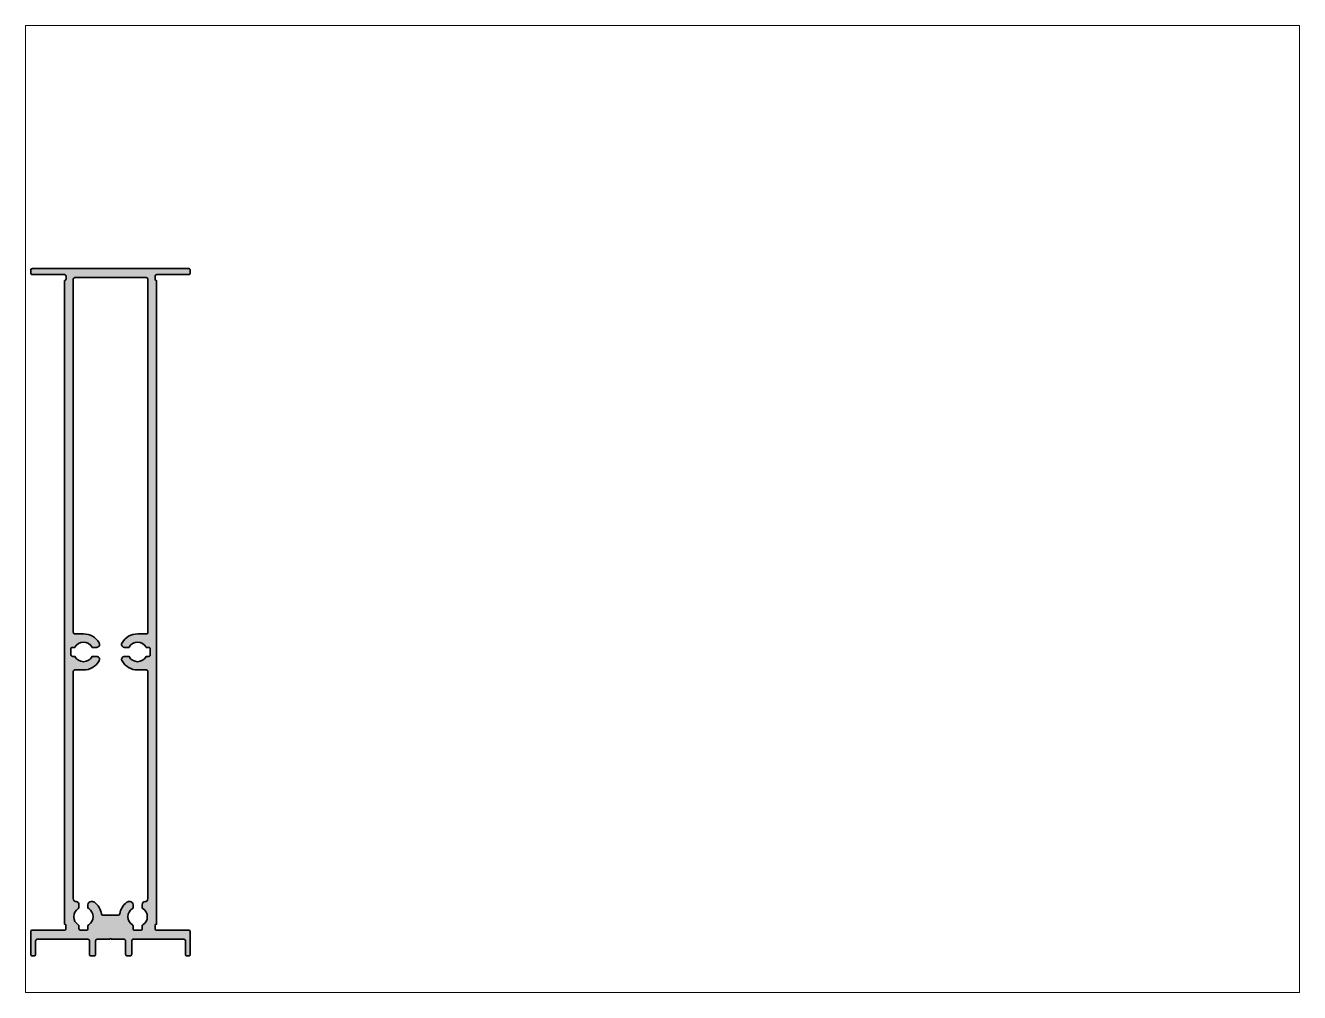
# Paper-space layout 'Vor Varia den Bemaßungslinienabstand auf 8 mm ziehen' of a CAD drawing. Header units: millimetres. Extents: x 26 to 231, y 20 to 176.
# The model-space entities are those that its viewports show. They can reach past a viewport. Long polylines and large blocks are cut down to what shows.
import ezdxf

# ---------------------------------------------------------------- set-up
doc = ezdxf.new("R2010")
doc.units = ezdxf.units.MM
doc.layers.get('0').update_dxf_attribs({"color": 18, "true_color": 0x000000})
doc.layers.add('0S-Alu contour', color=7, linetype='Continuous', lineweight=35, true_color=0xffffff)
doc.layers.add('0S-Alu hatch', color=253, linetype='Continuous', lineweight=25, true_color=0xadadad)

# ---------------------------------------------------------------- blocks, each defined once
blk = doc.blocks.new('536690')
at = {"layer": '0S-Alu hatch'}
h = blk.add_hatch(color=256, dxfattribs=at)
h.paths.add_polyline_path([(0.13, 0), (0.28, 0), (0.28, 0), (0.28, 0), (0.28, 0), (0.29, 0), (0.29, 0), (0.29, 0), (0.3, 0), (0.3, 0), (0.3, 0), (0.31, 0), (0.31, 0), (0.31, 0.01), (0.31, 0.01), (0.32, 0.01), (0.32, 0.01), (0.32, 0.01), (0.33, 0.01), (0.33, 0.01), (0.33, 0.01), (0.33, 0.01), (0.34, 0.02), (0.34, 0.02), (0.34, 0.02), (0.34, 0.02), (0.35, 0.02), (0.35, 0.02), (0.35, 0.03), (0.35, 0.03), (0.36, 0.03), (0.36, 0.03), (0.36, 0.03), (0.36, 0.04), (0.37, 0.04), (0.37, 0.04), (0.37, 0.04), (0.37, 0.05), (0.37, 0.05), (0.38, 0.05), (0.38, 0.05), (0.38, 0.06), (0.38, 0.06), (0.38, 0.06), (0.38, 0.06), (0.39, 0.07), (0.39, 0.07), (0.39, 0.07), (0.39, 0.07), (0.39, 0.08), (0.39, 0.08), (0.39, 0.08), (0.39, 0.09), (0.39, 0.09), (0.4, 0.09), (0.4, 0.09), (0.4, 0.1), (0.4, 0.1), (0.4, 0.1), (0.4, 0.11), (0.4, 0.11), (0.4, 0.11), (0.4, 0.12), (0.4, 0.12), (0.4, 0.12), (0.4, 0.13), (0.4, 1.25), (0.4, 1.25), (0.4, 1.26), (0.4, 1.26), (0.4, 1.26), (0.4, 1.27), (0.4, 1.27), (0.4, 1.27), (0.4, 1.27), (0.4, 1.28), (0.4, 1.28), (0.4, 1.28), (0.41, 1.29), (0.41, 1.29), (0.41, 1.29), (0.41, 1.3), (0.41, 1.3), (0.41, 1.3), (0.41, 1.3), (0.41, 1.31), (0.41, 1.31), (0.42, 1.31), (0.42, 1.31), (0.42, 1.32), (0.42, 1.32), (0.42, 1.32), (0.42, 1.32), (0.43, 1.33), (0.43, 1.33), (0.43, 1.33), (0.43, 1.33), (0.43, 1.34), (0.44, 1.34), (0.44, 1.34), (0.44, 1.34), (0.44, 1.34), (0.45, 1.35), (0.45, 1.35), (0.45, 1.35), (0.45, 1.35), (0.46, 1.35), (0.46, 1.36), (0.46, 1.36), (0.46, 1.36), (0.47, 1.36), (0.47, 1.36), (0.47, 1.36), (0.47, 1.36), (0.48, 1.37), (0.48, 1.37), (0.48, 1.37), (0.49, 1.37), (0.49, 1.37), (0.49, 1.37), (0.49, 1.37), (0.5, 1.37), (0.5, 1.37), (0.5, 1.37), (0.51, 1.37), (0.51, 1.37), (0.51, 1.37), (0.52, 1.37), (0.52, 1.37), (0.52, 1.38), (0.53, 1.38), (4.75, 1.38), (4.75, 1.38), (4.76, 1.37), (4.76, 1.37), (4.76, 1.37), (4.77, 1.37), (4.77, 1.37), (4.77, 1.37), (4.77, 1.37), (4.78, 1.37), (4.78, 1.37), (4.78, 1.37), (4.79, 1.37), (4.79, 1.37), (4.79, 1.37), (4.8, 1.37), (4.8, 1.37), (4.8, 1.36), (4.8, 1.36), (4.81, 1.36), (4.81, 1.36), (4.81, 1.36), (4.81, 1.36), (4.82, 1.36), (4.82, 1.35), (4.82, 1.35), (4.82, 1.35), (4.83, 1.35), (4.83, 1.35), (4.83, 1.34), (4.83, 1.34), (4.84, 1.34), (4.84, 1.34), (4.84, 1.34), (4.84, 1.33), (4.84, 1.33), (4.85, 1.33), (4.85, 1.33), (4.85, 1.32), (4.85, 1.32), (4.85, 1.32), (4.86, 1.32), (4.86, 1.31), (4.86, 1.31), (4.86, 1.31), (4.86, 1.31), (4.86, 1.3), (4.86, 1.3), (4.87, 1.3), (4.87, 1.3), (4.87, 1.29), (4.87, 1.29), (4.87, 1.29), (4.87, 1.28), (4.87, 1.28), (4.87, 1.28), (4.87, 1.27), (4.87, 1.27), (4.87, 1.27), (4.87, 1.27), (4.87, 1.26), (4.87, 1.26), (4.87, 1.26), (4.88, 1.25), (4.88, 1.25), (4.88, 0.13), (4.88, 0.12), (4.88, 0.12), (4.88, 0.12), (4.88, 0.11), (4.88, 0.11), (4.88, 0.11), (4.88, 0.1), (4.88, 0.1), (4.88, 0.1), (4.88, 0.09), (4.88, 0.09), (4.88, 0.09), (4.88, 0.09), (4.88, 0.08), (4.88, 0.08), (4.88, 0.08), (4.89, 0.07), (4.89, 0.07), (4.89, 0.07), (4.89, 0.07), (4.89, 0.06), (4.89, 0.06), (4.89, 0.06), (4.9, 0.06), (4.9, 0.05), (4.9, 0.05), (4.9, 0.05), (4.9, 0.05), (4.91, 0.04), (4.91, 0.04), (4.91, 0.04), (4.91, 0.04), (4.91, 0.03), (4.92, 0.03), (4.92, 0.03), (4.92, 0.03), (4.92, 0.03), (4.93, 0.02), (4.93, 0.02), (4.93, 0.02), (4.93, 0.02), (4.94, 0.02), (4.94, 0.02), (4.94, 0.01), (4.94, 0.01), (4.95, 0.01), (4.95, 0.01), (4.95, 0.01), (4.96, 0.01), (4.96, 0.01), (4.96, 0.01), (4.96, 0.01), (4.97, 0), (4.97, 0), (4.97, 0), (4.98, 0), (4.98, 0), (4.98, 0), (4.98, 0), (4.99, 0), (4.99, 0), (4.99, 0), (5, 0), (5, 0), (5.25, 0), (5.25, 0), (5.26, 0), (5.26, 0), (5.26, 0), (5.27, 0), (5.27, 0), (5.27, 0), (5.27, 0), (5.28, 0), (5.28, 0), (5.28, 0), (5.29, 0.01), (5.29, 0.01), (5.29, 0.01), (5.3, 0.01), (5.3, 0.01), (5.3, 0.01), (5.3, 0.01), (5.31, 0.01), (5.31, 0.01), (5.31, 0.02), (5.31, 0.02), (5.32, 0.02), (5.32, 0.02), (5.32, 0.02), (5.32, 0.02), (5.33, 0.03), (5.33, 0.03), (5.33, 0.03), (5.33, 0.03), (5.34, 0.03), (5.34, 0.04), (5.34, 0.04), (5.34, 0.04), (5.34, 0.04), (5.35, 0.05), (5.35, 0.05), (5.35, 0.05), (5.35, 0.05), (5.35, 0.06), (5.36, 0.06), (5.36, 0.06), (5.36, 0.06), (5.36, 0.07), (5.36, 0.07), (5.36, 0.07), (5.36, 0.07), (5.37, 0.08), (5.37, 0.08), (5.37, 0.08), (5.37, 0.09), (5.37, 0.09), (5.37, 0.09), (5.37, 0.09), (5.37, 0.1), (5.37, 0.1), (5.37, 0.1), (5.37, 0.11), (5.37, 0.11), (5.37, 0.11), (5.37, 0.12), (5.37, 0.12), (5.38, 0.12), (5.38, 0.13), (5.38, 1.25), (5.38, 1.25), (5.38, 1.26), (5.38, 1.26), (5.38, 1.26), (5.38, 1.27), (5.38, 1.27), (5.38, 1.27), (5.38, 1.27), (5.38, 1.28), (5.38, 1.28), (5.38, 1.28), (5.38, 1.29), (5.38, 1.29), (5.38, 1.29), (5.38, 1.3), (5.38, 1.3), (5.39, 1.3), (5.39, 1.3), (5.39, 1.31), (5.39, 1.31), (5.39, 1.31), (5.39, 1.31), (5.39, 1.32), (5.4, 1.32), (5.4, 1.32), (5.4, 1.32), (5.4, 1.33), (5.4, 1.33), (5.41, 1.33), (5.41, 1.33), (5.41, 1.34), (5.41, 1.34), (5.41, 1.34), (5.42, 1.34), (5.42, 1.34), (5.42, 1.35), (5.42, 1.35), (5.43, 1.35), (5.43, 1.35), (5.43, 1.35), (5.43, 1.36), (5.44, 1.36), (5.44, 1.36), (5.44, 1.36), (5.44, 1.36), (5.45, 1.36), (5.45, 1.36), (5.45, 1.37), (5.46, 1.37), (5.46, 1.37), (5.46, 1.37), (5.46, 1.37), (5.47, 1.37), (5.47, 1.37), (5.47, 1.37), (5.48, 1.37), (5.48, 1.37), (5.48, 1.37), (5.48, 1.37), (5.49, 1.37), (5.49, 1.37), (5.49, 1.37), (5.5, 1.38), (5.5, 1.38), (6.56, 1.38), (6.56, 1.38), (6.56, 1.38), (6.56, 1.38), (6.56, 1.38), (6.56, 1.38), (6.57, 1.38), (6.57, 1.38), (6.57, 1.39), (6.57, 1.39), (6.57, 1.39), (6.57, 1.39), (6.57, 1.39), (6.57, 1.39), (6.57, 1.39), (6.57, 1.39), (6.57, 1.39), (6.57, 1.4), (6.57, 1.4), (6.57, 1.4), (6.57, 1.4), (6.57, 1.4), (6.58, 1.4), (6.58, 1.4), (6.58, 1.4), (6.58, 1.4), (6.58, 1.41), (6.58, 1.41), (6.58, 1.41), (6.58, 1.41), (6.58, 1.41), (6.58, 1.41), (6.59, 1.41), (6.59, 1.41), (6.59, 1.41), (6.59, 1.41), (6.59, 1.41), (6.59, 1.42), (6.59, 1.42), (6.59, 1.42), (6.59, 1.42), (6.6, 1.42), (6.6, 1.42), (6.6, 1.42), (6.6, 1.42), (6.6, 1.42), (6.6, 1.42), (6.6, 1.42), (6.6, 1.42), (6.61, 1.42), (6.61, 1.42), (6.61, 1.42), (6.61, 1.42), (6.61, 1.42), (6.61, 1.42), (6.61, 1.42), (6.62, 1.42), (6.62, 1.43), (6.62, 1.43), (6.62, 1.43), (6.62, 1.43), (6.62, 1.43), (6.62, 1.43), (6.62, 1.43), (6.63, 1.43), (6.63, 1.43), (6.63, 1.43), (6.63, 1.43), (6.63, 1.43), (6.63, 1.43), (6.63, 1.43), (6.63, 1.43), (6.64, 1.42), (6.64, 1.42), (6.64, 1.42), (6.64, 1.42), (6.64, 1.42), (6.64, 1.42), (6.64, 1.42), (6.64, 1.42), (6.65, 1.42), (6.65, 1.42), (6.65, 1.42), (6.65, 1.42), (6.65, 1.42), (6.65, 1.42), (6.65, 1.42), (6.65, 1.42), (6.66, 1.42), (6.66, 1.42), (6.66, 1.42), (6.66, 1.42), (6.66, 1.41), (6.66, 1.41), (6.66, 1.41), (6.66, 1.41), (6.67, 1.41), (6.67, 1.41), (6.67, 1.41), (6.67, 1.41), (6.67, 1.41), (6.67, 1.41), (6.67, 1.41), (6.67, 1.4), (6.67, 1.4), (6.67, 1.4), (6.68, 1.4), (6.68, 1.4), (6.68, 1.4), (6.68, 1.4), (6.68, 1.4), (6.68, 1.4), (6.68, 1.39), (6.68, 1.39), (6.68, 1.39), (6.68, 1.39), (6.68, 1.39), (6.68, 1.39), (6.68, 1.39), (6.68, 1.39), (6.68, 1.39), (6.69, 1.38), (6.69, 1.38), (6.69, 1.38), (6.69, 1.38), (6.69, 1.38), (6.69, 1.38), (6.69, 1.38), (6.69, 1.38), (7.75, 1.38), (7.75, 1.38), (7.76, 1.37), (7.76, 1.37), (7.76, 1.37), (7.77, 1.37), (7.77, 1.37), (7.77, 1.37), (7.77, 1.37), (7.78, 1.37), (7.78, 1.37), (7.78, 1.37), (7.79, 1.37), (7.79, 1.37), (7.79, 1.37), (7.8, 1.37), (7.8, 1.37), (7.8, 1.36), (7.8, 1.36), (7.81, 1.36), (7.81, 1.36), (7.81, 1.36), (7.81, 1.36), (7.82, 1.36), (7.82, 1.35), (7.82, 1.35), (7.82, 1.35), (7.83, 1.35), (7.83, 1.35), (7.83, 1.34), (7.83, 1.34), (7.84, 1.34), (7.84, 1.34), (7.84, 1.34), (7.84, 1.33), (7.84, 1.33), (7.85, 1.33), (7.85, 1.33), (7.85, 1.32), (7.85, 1.32), (7.85, 1.32), (7.86, 1.32), (7.86, 1.31), (7.86, 1.31), (7.86, 1.31), (7.86, 1.31), (7.86, 1.3), (7.86, 1.3), (7.87, 1.3), (7.87, 1.3), (7.87, 1.29), (7.87, 1.29), (7.87, 1.29), (7.87, 1.28), (7.87, 1.28), (7.87, 1.28), (7.87, 1.27), (7.87, 1.27), (7.87, 1.27), (7.87, 1.27), (7.87, 1.26), (7.87, 1.26), (7.87, 1.26), (7.88, 1.25), (7.88, 1.25), (7.88, 0.13), (7.88, 0.12), (7.88, 0.12), (7.88, 0.12), (7.88, 0.11), (7.88, 0.11), (7.88, 0.11), (7.88, 0.1), (7.88, 0.1), (7.88, 0.1), (7.88, 0.09), (7.88, 0.09), (7.88, 0.09), (7.88, 0.09), (7.88, 0.08), (7.88, 0.08), (7.88, 0.08), (7.89, 0.07), (7.89, 0.07), (7.89, 0.07), (7.89, 0.07), (7.89, 0.06), (7.89, 0.06), (7.89, 0.06), (7.9, 0.06), (7.9, 0.05), (7.9, 0.05), (7.9, 0.05), (7.9, 0.05), (7.91, 0.04), (7.91, 0.04), (7.91, 0.04), (7.91, 0.04), (7.91, 0.03), (7.92, 0.03), (7.92, 0.03), (7.92, 0.03), (7.92, 0.03), (7.93, 0.02), (7.93, 0.02), (7.93, 0.02), (7.93, 0.02), (7.94, 0.02), (7.94, 0.02), (7.94, 0.01), (7.94, 0.01), (7.95, 0.01), (7.95, 0.01), (7.95, 0.01), (7.96, 0.01), (7.96, 0.01), (7.96, 0.01), (7.96, 0.01), (7.97, 0), (7.97, 0), (7.97, 0), (7.98, 0), (7.98, 0), (7.98, 0), (7.98, 0), (7.99, 0), (7.99, 0), (7.99, 0), (8, 0), (8, 0), (8.25, 0), (8.25, 0), (8.26, 0), (8.26, 0), (8.26, 0), (8.27, 0), (8.27, 0), (8.27, 0), (8.27, 0), (8.28, 0), (8.28, 0), (8.28, 0), (8.29, 0.01), (8.29, 0.01), (8.29, 0.01), (8.3, 0.01), (8.3, 0.01), (8.3, 0.01), (8.3, 0.01), (8.31, 0.01), (8.31, 0.01), (8.31, 0.02), (8.31, 0.02), (8.32, 0.02), (8.32, 0.02), (8.32, 0.02), (8.32, 0.02), (8.33, 0.03), (8.33, 0.03), (8.33, 0.03), (8.33, 0.03), (8.34, 0.03), (8.34, 0.04), (8.34, 0.04), (8.34, 0.04), (8.34, 0.04), (8.35, 0.05), (8.35, 0.05), (8.35, 0.05), (8.35, 0.05), (8.35, 0.06), (8.36, 0.06), (8.36, 0.06), (8.36, 0.06), (8.36, 0.07), (8.36, 0.07), (8.36, 0.07), (8.36, 0.07), (8.37, 0.08), (8.37, 0.08), (8.37, 0.08), (8.37, 0.09), (8.37, 0.09), (8.37, 0.09), (8.37, 0.09), (8.37, 0.1), (8.37, 0.1), (8.37, 0.1), (8.37, 0.11), (8.37, 0.11), (8.37, 0.11), (8.37, 0.12), (8.37, 0.12), (8.38, 0.12), (8.38, 0.13), (8.38, 1.25), (8.38, 1.25), (8.38, 1.26), (8.38, 1.26), (8.38, 1.26), (8.38, 1.27), (8.38, 1.27), (8.38, 1.27), (8.38, 1.27), (8.38, 1.28), (8.38, 1.28), (8.38, 1.28), (8.38, 1.29), (8.38, 1.29), (8.38, 1.29), (8.38, 1.3), (8.38, 1.3), (8.39, 1.3), (8.39, 1.3), (8.39, 1.31), (8.39, 1.31), (8.39, 1.31), (8.39, 1.31), (8.39, 1.32), (8.4, 1.32), (8.4, 1.32), (8.4, 1.32), (8.4, 1.33), (8.4, 1.33), (8.41, 1.33), (8.41, 1.33), (8.41, 1.34), (8.41, 1.34), (8.41, 1.34), (8.42, 1.34), (8.42, 1.34), (8.42, 1.35), (8.42, 1.35), (8.43, 1.35), (8.43, 1.35), (8.43, 1.35), (8.43, 1.36), (8.44, 1.36), (8.44, 1.36), (8.44, 1.36), (8.44, 1.36), (8.45, 1.36), (8.45, 1.36), (8.45, 1.37), (8.46, 1.37), (8.46, 1.37), (8.46, 1.37), (8.46, 1.37), (8.47, 1.37), (8.47, 1.37), (8.47, 1.37), (8.48, 1.37), (8.48, 1.37), (8.48, 1.37), (8.48, 1.37), (8.49, 1.37), (8.49, 1.37), (8.49, 1.37), (8.5, 1.38), (8.5, 1.38), (12.73, 1.38), (12.73, 1.38), (12.73, 1.37), (12.73, 1.37), (12.74, 1.37), (12.74, 1.37), (12.74, 1.37), (12.75, 1.37), (12.75, 1.37), (12.75, 1.37), (12.76, 1.37), (12.76, 1.37), (12.76, 1.37), (12.76, 1.37), (12.77, 1.37), (12.77, 1.37), (12.77, 1.37), (12.78, 1.36), (12.78, 1.36), (12.78, 1.36), (12.78, 1.36), (12.79, 1.36), (12.79, 1.36), (12.79, 1.36), (12.79, 1.35), (12.8, 1.35), (12.8, 1.35), (12.8, 1.35), (12.8, 1.35), (12.81, 1.34), (12.81, 1.34), (12.81, 1.34), (12.81, 1.34), (12.82, 1.34), (12.82, 1.33), (12.82, 1.33), (12.82, 1.33), (12.82, 1.33), (12.83, 1.32), (12.83, 1.32), (12.83, 1.32), (12.83, 1.32), (12.83, 1.31), (12.83, 1.31), (12.84, 1.31), (12.84, 1.31), (12.84, 1.3), (12.84, 1.3), (12.84, 1.3), (12.84, 1.3), (12.84, 1.29), (12.84, 1.29), (12.84, 1.29), (12.85, 1.28), (12.85, 1.28), (12.85, 1.28), (12.85, 1.27), (12.85, 1.27), (12.85, 1.27), (12.85, 1.27), (12.85, 1.26), (12.85, 1.26), (12.85, 1.26), (12.85, 1.25), (12.85, 1.25), (12.85, 0.13), (12.85, 0.12), (12.85, 0.12), (12.85, 0.12), (12.85, 0.11), (12.85, 0.11), (12.85, 0.11), (12.85, 0.1), (12.85, 0.1), (12.85, 0.1), (12.85, 0.09), (12.85, 0.09), (12.86, 0.09), (12.86, 0.09), (12.86, 0.08), (12.86, 0.08), (12.86, 0.08), (12.86, 0.07), (12.86, 0.07), (12.86, 0.07), (12.86, 0.07), (12.87, 0.06), (12.87, 0.06), (12.87, 0.06), (12.87, 0.06), (12.87, 0.05), (12.87, 0.05), (12.88, 0.05), (12.88, 0.05), (12.88, 0.04), (12.88, 0.04), (12.88, 0.04), (12.89, 0.04), (12.89, 0.03), (12.89, 0.03), (12.89, 0.03), (12.9, 0.03), (12.9, 0.03), (12.9, 0.02), (12.9, 0.02), (12.91, 0.02), (12.91, 0.02), (12.91, 0.02), (12.91, 0.02), (12.92, 0.01), (12.92, 0.01), (12.92, 0.01), (12.92, 0.01), (12.93, 0.01), (12.93, 0.01), (12.93, 0.01), (12.94, 0.01), (12.94, 0.01), (12.94, 0), (12.94, 0), (12.95, 0), (12.95, 0), (12.95, 0), (12.96, 0), (12.96, 0), (12.96, 0), (12.97, 0), (12.97, 0), (12.97, 0), (12.98, 0), (13.13, 0), (13.13, 0), (13.13, 0), (13.13, 0), (13.14, 0), (13.14, 0), (13.14, 0), (13.15, 0), (13.15, 0), (13.15, 0), (13.16, 0), (13.16, 0), (13.16, 0.01), (13.16, 0.01), (13.17, 0.01), (13.17, 0.01), (13.17, 0.01), (13.18, 0.01), (13.18, 0.01), (13.18, 0.01), (13.18, 0.01), (13.19, 0.02), (13.19, 0.02), (13.19, 0.02), (13.19, 0.02), (13.2, 0.02), (13.2, 0.02), (13.2, 0.03), (13.2, 0.03), (13.21, 0.03), (13.21, 0.03), (13.21, 0.03), (13.21, 0.04), (13.22, 0.04), (13.22, 0.04), (13.22, 0.04), (13.22, 0.05), (13.22, 0.05), (13.23, 0.05), (13.23, 0.05), (13.23, 0.06), (13.23, 0.06), (13.23, 0.06), (13.23, 0.06), (13.24, 0.07), (13.24, 0.07), (13.24, 0.07), (13.24, 0.07), (13.24, 0.08), (13.24, 0.08), (13.24, 0.08), (13.24, 0.09), (13.24, 0.09), (13.25, 0.09), (13.25, 0.09), (13.25, 0.1), (13.25, 0.1), (13.25, 0.1), (13.25, 0.11), (13.25, 0.11), (13.25, 0.11), (13.25, 0.12), (13.25, 0.12), (13.25, 0.12), (13.25, 0.13), (13.25, 2), (13.25, 2), (13.25, 2.01), (13.25, 2.01), (13.25, 2.01), (13.25, 2.02), (13.25, 2.02), (13.25, 2.02), (13.25, 2.02), (13.25, 2.03), (13.25, 2.03), (13.25, 2.03), (13.24, 2.04), (13.24, 2.04), (13.24, 2.04), (13.24, 2.05), (13.24, 2.05), (13.24, 2.05), (13.24, 2.05), (13.24, 2.06), (13.24, 2.06), (13.23, 2.06), (13.23, 2.06), (13.23, 2.07), (13.23, 2.07), (13.23, 2.07), (13.23, 2.07), (13.22, 2.08), (13.22, 2.08), (13.22, 2.08), (13.22, 2.08), (13.22, 2.09), (13.21, 2.09), (13.21, 2.09), (13.21, 2.09), (13.21, 2.09), (13.2, 2.1), (13.2, 2.1), (13.2, 2.1), (13.2, 2.1), (13.19, 2.1), (13.19, 2.11), (13.19, 2.11), (13.19, 2.11), (13.18, 2.11), (13.18, 2.11), (13.18, 2.11), (13.18, 2.11), (13.17, 2.12), (13.17, 2.12), (13.17, 2.12), (13.16, 2.12), (13.16, 2.12), (13.16, 2.12), (13.16, 2.12), (13.15, 2.12), (13.15, 2.12), (13.15, 2.12), (13.14, 2.12), (13.14, 2.12), (13.14, 2.12), (13.13, 2.12), (13.13, 2.12), (13.13, 2.13), (13.13, 2.13), (10.45, 2.13), (10.45, 2.13), (10.44, 2.13), (10.44, 2.13), (10.44, 2.13), (10.43, 2.13), (10.43, 2.13), (10.43, 2.13), (10.43, 2.13), (10.42, 2.13), (10.42, 2.13), (10.42, 2.13), (10.41, 2.13), (10.41, 2.13), (10.41, 2.13), (10.41, 2.13), (10.4, 2.13), (10.4, 2.14), (10.4, 2.14), (10.39, 2.14), (10.39, 2.14), (10.39, 2.14), (10.39, 2.14), (10.38, 2.14), (10.38, 2.15), (10.38, 2.15), (10.38, 2.15), (10.37, 2.15), (10.37, 2.15), (10.37, 2.16), (10.37, 2.16), (10.36, 2.16), (10.36, 2.16), (10.36, 2.16), (10.36, 2.17), (10.36, 2.17), (10.35, 2.17), (10.35, 2.17), (10.35, 2.18), (10.35, 2.18), (10.35, 2.18), (10.34, 2.18), (10.34, 2.19), (10.34, 2.19), (10.34, 2.19), (10.34, 2.19), (10.34, 2.2), (10.34, 2.2), (10.33, 2.2), (10.33, 2.21), (10.33, 2.21), (10.33, 2.21), (10.33, 2.21), (10.33, 2.22), (10.33, 2.22), (10.33, 2.22), (10.33, 2.23), (10.33, 2.23), (10.33, 2.23), (10.33, 2.23), (10.33, 2.24), (10.33, 2.24), (10.33, 2.24), (10.33, 2.25), (10.33, 2.25), (10.33, 2.5), (10.33, 2.5), (10.33, 2.51), (10.33, 2.51), (10.33, 2.51), (10.33, 2.52), (10.33, 2.52), (10.33, 2.52), (10.33, 2.52), (10.33, 2.53), (10.33, 2.53), (10.33, 2.53), (10.33, 2.54), (10.33, 2.54), (10.33, 2.54), (10.33, 2.55), (10.33, 2.55), (10.34, 2.55), (10.34, 2.55), (10.34, 2.56), (10.34, 2.56), (10.34, 2.56), (10.34, 2.56), (10.34, 2.57), (10.35, 2.57), (10.35, 2.57), (10.35, 2.57), (10.35, 2.58), (10.35, 2.58), (10.36, 2.58), (10.36, 2.58), (10.36, 2.59), (10.36, 2.59), (10.36, 2.59), (10.37, 2.59), (10.37, 2.59), (10.37, 2.6), (10.37, 2.6), (10.38, 2.6), (10.38, 2.6), (10.38, 2.6), (10.38, 2.61), (10.39, 2.61), (10.39, 2.61), (10.39, 2.61), (10.39, 2.61), (10.4, 2.61), (10.4, 2.61), (10.4, 2.62), (10.41, 2.62), (10.41, 2.62), (10.41, 2.62), (10.41, 2.62), (10.42, 2.62), (10.42, 2.62), (10.42, 2.62), (10.43, 2.62), (10.43, 2.62), (10.43, 2.62), (10.43, 2.62), (10.44, 2.62), (10.44, 2.62), (10.44, 2.62), (10.45, 2.63), (10.45, 2.63), (10.45, 56.1), (10.45, 56.1), (10.44, 56.1), (10.44, 56.1), (10.44, 56.1), (10.43, 56.1), (10.43, 56.1), (10.43, 56.1), (10.43, 56.1), (10.42, 56.1), (10.42, 56.1), (10.42, 56.1), (10.41, 56.11), (10.41, 56.11), (10.41, 56.11), (10.41, 56.11), (10.4, 56.11), (10.4, 56.11), (10.4, 56.11), (10.39, 56.11), (10.39, 56.12), (10.39, 56.12), (10.39, 56.12), (10.38, 56.12), (10.38, 56.12), (10.38, 56.12), (10.38, 56.12), (10.37, 56.13), (10.37, 56.13), (10.37, 56.13), (10.37, 56.13), (10.36, 56.13), (10.36, 56.14), (10.36, 56.14), (10.36, 56.14), (10.36, 56.14), (10.35, 56.15), (10.35, 56.15), (10.35, 56.15), (10.35, 56.15), (10.35, 56.16), (10.34, 56.16), (10.34, 56.16), (10.34, 56.16), (10.34, 56.17), (10.34, 56.17), (10.34, 56.17), (10.34, 56.17), (10.33, 56.18), (10.33, 56.18), (10.33, 56.18), (10.33, 56.19), (10.33, 56.19), (10.33, 56.19), (10.33, 56.19), (10.33, 56.2), (10.33, 56.2), (10.33, 56.2), (10.33, 56.21), (10.33, 56.21), (10.33, 56.21), (10.33, 56.22), (10.33, 56.22), (10.33, 56.22), (10.33, 56.23), (10.33, 56.48), (10.33, 56.48), (10.33, 56.48), (10.33, 56.48), (10.33, 56.49), (10.33, 56.49), (10.33, 56.49), (10.33, 56.5), (10.33, 56.5), (10.33, 56.5), (10.33, 56.51), (10.33, 56.51), (10.33, 56.51), (10.33, 56.51), (10.33, 56.52), (10.33, 56.52), (10.33, 56.52), (10.34, 56.53), (10.34, 56.53), (10.34, 56.53), (10.34, 56.53), (10.34, 56.54), (10.34, 56.54), (10.34, 56.54), (10.35, 56.54), (10.35, 56.55), (10.35, 56.55), (10.35, 56.55), (10.35, 56.55), (10.36, 56.56), (10.36, 56.56), (10.36, 56.56), (10.36, 56.56), (10.36, 56.57), (10.37, 56.57), (10.37, 56.57), (10.37, 56.57), (10.37, 56.57), (10.38, 56.58), (10.38, 56.58), (10.38, 56.58), (10.38, 56.58), (10.39, 56.58), (10.39, 56.58), (10.39, 56.59), (10.39, 56.59), (10.4, 56.59), (10.4, 56.59), (10.4, 56.59), (10.41, 56.59), (10.41, 56.59), (10.41, 56.59), (10.41, 56.59), (10.42, 56.6), (10.42, 56.6), (10.42, 56.6), (10.43, 56.6), (10.43, 56.6), (10.43, 56.6), (10.44, 56.6), (10.44, 56.6), (10.44, 56.6), (10.44, 56.6), (10.45, 56.6), (10.45, 56.6), (13.13, 56.6), (13.13, 56.6), (13.13, 56.6), (13.13, 56.6), (13.14, 56.6), (13.14, 56.6), (13.14, 56.6), (13.15, 56.6), (13.15, 56.6), (13.15, 56.6), (13.16, 56.6), (13.16, 56.6), (13.16, 56.61), (13.16, 56.61), (13.17, 56.61), (13.17, 56.61), (13.17, 56.61), (13.18, 56.61), (13.18, 56.61), (13.18, 56.61), (13.18, 56.61), (13.19, 56.62), (13.19, 56.62), (13.19, 56.62), (13.19, 56.62), (13.2, 56.62), (13.2, 56.62), (13.2, 56.63), (13.2, 56.63), (13.21, 56.63), (13.21, 56.63), (13.21, 56.63), (13.21, 56.64), (13.22, 56.64), (13.22, 56.64), (13.22, 56.64), (13.22, 56.65), (13.22, 56.65), (13.23, 56.65), (13.23, 56.65), (13.23, 56.66), (13.23, 56.66), (13.23, 56.66), (13.23, 56.66), (13.24, 56.67), (13.24, 56.67), (13.24, 56.67), (13.24, 56.67), (13.24, 56.68), (13.24, 56.68), (13.24, 56.68), (13.24, 56.69), (13.24, 56.69), (13.25, 56.69), (13.25, 56.69), (13.25, 56.7), (13.25, 56.7), (13.25, 56.7), (13.25, 56.71), (13.25, 56.71), (13.25, 56.71), (13.25, 56.72), (13.25, 56.72), (13.25, 56.72), (13.25, 56.73), (13.25, 56.98), (13.25, 56.98), (13.25, 56.98), (13.25, 56.98), (13.25, 56.99), (13.25, 56.99), (13.25, 56.99), (13.25, 57), (13.25, 57), (13.25, 57), (13.25, 57.01), (13.25, 57.01), (13.24, 57.01), (13.24, 57.01), (13.24, 57.02), (13.24, 57.02), (13.24, 57.02), (13.24, 57.03), (13.24, 57.03), (13.24, 57.03), (13.24, 57.03), (13.23, 57.04), (13.23, 57.04), (13.23, 57.04), (13.23, 57.04), (13.23, 57.05), (13.23, 57.05), (13.22, 57.05), (13.22, 57.05), (13.22, 57.06), (13.22, 57.06), (13.22, 57.06), (13.21, 57.06), (13.21, 57.07), (13.21, 57.07), (13.21, 57.07), (13.2, 57.07), (13.2, 57.07), (13.2, 57.08), (13.2, 57.08), (13.19, 57.08), (13.19, 57.08), (13.19, 57.08), (13.19, 57.08), (13.18, 57.09), (13.18, 57.09), (13.18, 57.09), (13.18, 57.09), (13.17, 57.09), (13.17, 57.09), (13.17, 57.09), (13.16, 57.09), (13.16, 57.09), (13.16, 57.1), (13.16, 57.1), (13.15, 57.1), (13.15, 57.1), (13.15, 57.1), (13.14, 57.1), (13.14, 57.1), (13.14, 57.1), (13.13, 57.1), (13.13, 57.1), (13.13, 57.1), (13.13, 57.1), (0.13, 57.1), (0.12, 57.1), (0.12, 57.1), (0.12, 57.1), (0.11, 57.1), (0.11, 57.1), (0.11, 57.1), (0.1, 57.1), (0.1, 57.1), (0.1, 57.1), (0.1, 57.1), (0.09, 57.1), (0.09, 57.09), (0.09, 57.09), (0.08, 57.09), (0.08, 57.09), (0.08, 57.09), (0.07, 57.09), (0.07, 57.09), (0.07, 57.09), (0.07, 57.09), (0.06, 57.08), (0.06, 57.08), (0.06, 57.08), (0.06, 57.08), (0.05, 57.08), (0.05, 57.08), (0.05, 57.07), (0.05, 57.07), (0.04, 57.07), (0.04, 57.07), (0.04, 57.07), (0.04, 57.06), (0.03, 57.06), (0.03, 57.06), (0.03, 57.06), (0.03, 57.05), (0.03, 57.05), (0.03, 57.05), (0.02, 57.05), (0.02, 57.04), (0.02, 57.04), (0.02, 57.04), (0.02, 57.04), (0.02, 57.03), (0.01, 57.03), (0.01, 57.03), (0.01, 57.03), (0.01, 57.02), (0.01, 57.02), (0.01, 57.02), (0.01, 57.01), (0.01, 57.01), (0, 57.01), (0, 57.01), (0, 57), (0, 57), (0, 57), (0, 56.99), (0, 56.99), (0, 56.99), (0, 56.98), (0, 56.98), (0, 56.98), (0, 56.98), (0, 56.73), (0, 56.72), (0, 56.72), (0, 56.72), (0, 56.71), (0, 56.71), (0, 56.71), (0, 56.7), (0, 56.7), (0, 56.7), (0, 56.69), (0, 56.69), (0.01, 56.69), (0.01, 56.69), (0.01, 56.68), (0.01, 56.68), (0.01, 56.68), (0.01, 56.67), (0.01, 56.67), (0.01, 56.67), (0.02, 56.67), (0.02, 56.66), (0.02, 56.66), (0.02, 56.66), (0.02, 56.66), (0.02, 56.65), (0.03, 56.65), (0.03, 56.65), (0.03, 56.65), (0.03, 56.64), (0.03, 56.64), (0.03, 56.64), (0.04, 56.64), (0.04, 56.63), (0.04, 56.63), (0.04, 56.63), (0.05, 56.63), (0.05, 56.63), (0.05, 56.62), (0.05, 56.62), (0.06, 56.62), (0.06, 56.62), (0.06, 56.62), (0.06, 56.62), (0.07, 56.61), (0.07, 56.61), (0.07, 56.61), (0.07, 56.61), (0.08, 56.61), (0.08, 56.61), (0.08, 56.61), (0.09, 56.61), (0.09, 56.61), (0.09, 56.6), (0.1, 56.6), (0.1, 56.6), (0.1, 56.6), (0.1, 56.6), (0.11, 56.6), (0.11, 56.6), (0.11, 56.6), (0.12, 56.6), (0.12, 56.6), (0.12, 56.6), (0.13, 56.6), (2.8, 56.6), (2.8, 56.6), (2.81, 56.6), (2.81, 56.6), (2.81, 56.6), (2.82, 56.6), (2.82, 56.6), (2.82, 56.6), (2.82, 56.6), (2.83, 56.6), (2.83, 56.6), (2.83, 56.6), (2.84, 56.59), (2.84, 56.59), (2.84, 56.59), (2.85, 56.59), (2.85, 56.59), (2.85, 56.59), (2.85, 56.59), (2.86, 56.59), (2.86, 56.59), (2.86, 56.58), (2.86, 56.58), (2.87, 56.58), (2.87, 56.58), (2.87, 56.58), (2.87, 56.58), (2.88, 56.57), (2.88, 56.57), (2.88, 56.57), (2.88, 56.57), (2.89, 56.57), (2.89, 56.56), (2.89, 56.56), (2.89, 56.56), (2.89, 56.56), (2.9, 56.55), (2.9, 56.55), (2.9, 56.55), (2.9, 56.55), (2.9, 56.54), (2.91, 56.54), (2.91, 56.54), (2.91, 56.54), (2.91, 56.53), (2.91, 56.53), (2.91, 56.53), (2.91, 56.53), (2.92, 56.52), (2.92, 56.52), (2.92, 56.52), (2.92, 56.51), (2.92, 56.51), (2.92, 56.51), (2.92, 56.51), (2.92, 56.5), (2.92, 56.5), (2.92, 56.5), (2.92, 56.49), (2.92, 56.49), (2.92, 56.49), (2.92, 56.48), (2.93, 56.48), (2.93, 56.48), (2.93, 56.48), (2.93, 56.23), (2.93, 56.22), (2.93, 56.22), (2.92, 56.22), (2.92, 56.21), (2.92, 56.21), (2.92, 56.21), (2.92, 56.2), (2.92, 56.2), (2.92, 56.2), (2.92, 56.19), (2.92, 56.19), (2.92, 56.19), (2.92, 56.19), (2.92, 56.18), (2.92, 56.18), (2.92, 56.18), (2.91, 56.17), (2.91, 56.17), (2.91, 56.17), (2.91, 56.17), (2.91, 56.16), (2.91, 56.16), (2.91, 56.16), (2.9, 56.16), (2.9, 56.15), (2.9, 56.15), (2.9, 56.15), (2.9, 56.15), (2.89, 56.14), (2.89, 56.14), (2.89, 56.14), (2.89, 56.14), (2.89, 56.13), (2.88, 56.13), (2.88, 56.13), (2.88, 56.13), (2.88, 56.13), (2.87, 56.12), (2.87, 56.12), (2.87, 56.12), (2.87, 56.12), (2.86, 56.12), (2.86, 56.12), (2.86, 56.11), (2.86, 56.11), (2.85, 56.11), (2.85, 56.11), (2.85, 56.11), (2.85, 56.11), (2.84, 56.11), (2.84, 56.11), (2.84, 56.11), (2.83, 56.1), (2.83, 56.1), (2.83, 56.1), (2.82, 56.1), (2.82, 56.1), (2.82, 56.1), (2.82, 56.1), (2.81, 56.1), (2.81, 56.1), (2.81, 56.1), (2.8, 56.1), (2.8, 56.1), (2.8, 2.63), (2.8, 2.63), (2.81, 2.62), (2.81, 2.62), (2.81, 2.62), (2.82, 2.62), (2.82, 2.62), (2.82, 2.62), (2.82, 2.62), (2.83, 2.62), (2.83, 2.62), (2.83, 2.62), (2.84, 2.62), (2.84, 2.62), (2.84, 2.62), (2.85, 2.62), (2.85, 2.62), (2.85, 2.61), (2.85, 2.61), (2.86, 2.61), (2.86, 2.61), (2.86, 2.61), (2.86, 2.61), (2.87, 2.61), (2.87, 2.6), (2.87, 2.6), (2.87, 2.6), (2.88, 2.6), (2.88, 2.6), (2.88, 2.59), (2.88, 2.59), (2.89, 2.59), (2.89, 2.59), (2.89, 2.59), (2.89, 2.58), (2.89, 2.58), (2.9, 2.58), (2.9, 2.58), (2.9, 2.57), (2.9, 2.57), (2.9, 2.57), (2.91, 2.57), (2.91, 2.56), (2.91, 2.56), (2.91, 2.56), (2.91, 2.56), (2.91, 2.55), (2.91, 2.55), (2.92, 2.55), (2.92, 2.55), (2.92, 2.54), (2.92, 2.54), (2.92, 2.54), (2.92, 2.53), (2.92, 2.53), (2.92, 2.53), (2.92, 2.52), (2.92, 2.52), (2.92, 2.52), (2.92, 2.52), (2.92, 2.51), (2.92, 2.51), (2.92, 2.51), (2.92, 2.5), (2.92, 2.5), (2.92, 2.25), (2.92, 2.25), (2.92, 2.24), (2.92, 2.24), (2.92, 2.24), (2.92, 2.23), (2.92, 2.23), (2.92, 2.23), (2.92, 2.23), (2.92, 2.22), (2.92, 2.22), (2.92, 2.22), (2.92, 2.21), (2.92, 2.21), (2.92, 2.21), (2.92, 2.21), (2.92, 2.2), (2.91, 2.2), (2.91, 2.2), (2.91, 2.19), (2.91, 2.19), (2.91, 2.19), (2.91, 2.19), (2.91, 2.18), (2.9, 2.18), (2.9, 2.18), (2.9, 2.18), (2.9, 2.17), (2.9, 2.17), (2.89, 2.17), (2.89, 2.17), (2.89, 2.16), (2.89, 2.16), (2.89, 2.16), (2.88, 2.16), (2.88, 2.16), (2.88, 2.15), (2.88, 2.15), (2.87, 2.15), (2.87, 2.15), (2.87, 2.15), (2.87, 2.14), (2.86, 2.14), (2.86, 2.14), (2.86, 2.14), (2.86, 2.14), (2.85, 2.14), (2.85, 2.14), (2.85, 2.13), (2.85, 2.13), (2.84, 2.13), (2.84, 2.13), (2.84, 2.13), (2.83, 2.13), (2.83, 2.13), (2.83, 2.13), (2.82, 2.13), (2.82, 2.13), (2.82, 2.13), (2.82, 2.13), (2.81, 2.13), (2.81, 2.13), (2.81, 2.13), (2.8, 2.13), (2.8, 2.13), (0.13, 2.13), (0.12, 2.13), (0.12, 2.12), (0.12, 2.12), (0.11, 2.12), (0.11, 2.12), (0.11, 2.12), (0.1, 2.12), (0.1, 2.12), (0.1, 2.12), (0.09, 2.12), (0.09, 2.12), (0.09, 2.12), (0.09, 2.12), (0.08, 2.12), (0.08, 2.12), (0.08, 2.12), (0.07, 2.11), (0.07, 2.11), (0.07, 2.11), (0.07, 2.11), (0.06, 2.11), (0.06, 2.11), (0.06, 2.11), (0.06, 2.1), (0.05, 2.1), (0.05, 2.1), (0.05, 2.1), (0.05, 2.1), (0.04, 2.09), (0.04, 2.09), (0.04, 2.09), (0.04, 2.09), (0.03, 2.09), (0.03, 2.08), (0.03, 2.08), (0.03, 2.08), (0.03, 2.08), (0.02, 2.07), (0.02, 2.07), (0.02, 2.07), (0.02, 2.07), (0.02, 2.06), (0.02, 2.06), (0.01, 2.06), (0.01, 2.06), (0.01, 2.05), (0.01, 2.05), (0.01, 2.05), (0.01, 2.05), (0.01, 2.04), (0.01, 2.04), (0.01, 2.04), (0, 2.03), (0, 2.03), (0, 2.03), (0, 2.02), (0, 2.02), (0, 2.02), (0, 2.02), (0, 2.01), (0, 2.01), (0, 2.01), (0, 2), (0, 2), (0, 0.13), (0, 0.12), (0, 0.12), (0, 0.12), (0, 0.11), (0, 0.11), (0, 0.11), (0, 0.1), (0, 0.1), (0, 0.1), (0, 0.09), (0, 0.09), (0.01, 0.09), (0.01, 0.09), (0.01, 0.08), (0.01, 0.08), (0.01, 0.08), (0.01, 0.07), (0.01, 0.07), (0.01, 0.07), (0.01, 0.07), (0.02, 0.06), (0.02, 0.06), (0.02, 0.06), (0.02, 0.06), (0.02, 0.05), (0.02, 0.05), (0.03, 0.05), (0.03, 0.05), (0.03, 0.04), (0.03, 0.04), (0.03, 0.04), (0.04, 0.04), (0.04, 0.03), (0.04, 0.03), (0.04, 0.03), (0.05, 0.03), (0.05, 0.03), (0.05, 0.02), (0.05, 0.02), (0.06, 0.02), (0.06, 0.02), (0.06, 0.02), (0.06, 0.02), (0.07, 0.01), (0.07, 0.01), (0.07, 0.01), (0.07, 0.01), (0.08, 0.01), (0.08, 0.01), (0.08, 0.01), (0.09, 0.01), (0.09, 0.01), (0.09, 0), (0.09, 0), (0.1, 0), (0.1, 0), (0.1, 0), (0.11, 0), (0.11, 0), (0.11, 0), (0.12, 0), (0.12, 0), (0.12, 0)], flags=0)
h.paths.add_polyline_path([(8.88, 23.75), (9.6, 23.75), (9.6, 23.75), (9.61, 23.75), (9.61, 23.75), (9.61, 23.75), (9.62, 23.75), (9.62, 23.75), (9.62, 23.75), (9.62, 23.75), (9.63, 23.75), (9.63, 23.75), (9.63, 23.75), (9.64, 23.74), (9.64, 23.74), (9.64, 23.74), (9.65, 23.74), (9.65, 23.74), (9.65, 23.74), (9.65, 23.74), (9.66, 23.74), (9.66, 23.74), (9.66, 23.73), (9.66, 23.73), (9.67, 23.73), (9.67, 23.73), (9.67, 23.73), (9.67, 23.73), (9.68, 23.72), (9.68, 23.72), (9.68, 23.72), (9.68, 23.72), (9.69, 23.72), (9.69, 23.71), (9.69, 23.71), (9.69, 23.71), (9.69, 23.71), (9.7, 23.7), (9.7, 23.7), (9.7, 23.7), (9.7, 23.7), (9.7, 23.69), (9.71, 23.69), (9.71, 23.69), (9.71, 23.69), (9.71, 23.68), (9.71, 23.68), (9.71, 23.68), (9.71, 23.68), (9.72, 23.67), (9.72, 23.67), (9.72, 23.67), (9.72, 23.66), (9.72, 23.66), (9.72, 23.66), (9.72, 23.66), (9.72, 23.65), (9.72, 23.65), (9.72, 23.65), (9.72, 23.64), (9.72, 23.64), (9.72, 23.64), (9.72, 23.63), (9.72, 23.63), (9.72, 23.63), (9.72, 23.63), (9.72, 4.75), (9.72, 4.74), (9.72, 4.74), (9.72, 4.73), (9.72, 4.73), (9.72, 4.72), (9.72, 4.72), (9.72, 4.71), (9.72, 4.71), (9.72, 4.7), (9.72, 4.69), (9.72, 4.69), (9.72, 4.68), (9.71, 4.68), (9.71, 4.67), (9.71, 4.67), (9.71, 4.66), (9.71, 4.65), (9.7, 4.65), (9.7, 4.64), (9.7, 4.64), (9.7, 4.63), (9.69, 4.63), (9.69, 4.62), (9.69, 4.62), (9.68, 4.61), (9.68, 4.61), (9.68, 4.6), (9.67, 4.6), (9.67, 4.59), (9.66, 4.59), (9.66, 4.58), (9.66, 4.58), (9.65, 4.57), (9.65, 4.57), (9.64, 4.56), (9.64, 4.56), (9.63, 4.56), (9.63, 4.55), (9.62, 4.55), (9.62, 4.54), (9.61, 4.54), (9.61, 4.54), (9.6, 4.53), (9.6, 4.53), (9.59, 4.53), (9.59, 4.53), (9.58, 4.52), (9.58, 4.52), (9.57, 4.52), (9.57, 4.52), (9.56, 4.51), (9.55, 4.51), (9.55, 4.51), (9.54, 4.51), (9.54, 4.51), (9.53, 4.51), (9.53, 4.5), (9.52, 4.5), (9.51, 4.5), (9.51, 4.5), (9.5, 4.5), (9.5, 4.5), (9.49, 4.5), (9.49, 4.5), (9.48, 4.5), (9.48, 4.5), (9.47, 4.5), (9.47, 4.5), (9.46, 4.5), (9.45, 4.5), (9.45, 4.49), (9.44, 4.49), (9.44, 4.49), (9.43, 4.49), (9.43, 4.49), (9.42, 4.49), (9.42, 4.49), (9.41, 4.48), (9.4, 4.48), (9.4, 4.48), (9.39, 4.48), (9.39, 4.47), (9.38, 4.47), (9.38, 4.47), (9.37, 4.46), (9.37, 4.46), (9.36, 4.46), (9.36, 4.45), (9.35, 4.45), (9.35, 4.45), (9.34, 4.44), (9.34, 4.44), (9.33, 4.44), (9.33, 4.43), (9.32, 4.43), (9.32, 4.42), (9.31, 4.42), (9.31, 4.41), (9.31, 4.41), (9.3, 4.4), (9.3, 4.4), (9.3, 4.39), (9.29, 4.39), (9.29, 4.38), (9.29, 4.38), (9.28, 4.37), (9.28, 4.37), (9.28, 4.36), (9.27, 4.36), (9.27, 4.35), (9.27, 4.35), (9.27, 4.34), (9.26, 4.33), (9.26, 4.33), (9.26, 4.32), (9.26, 4.32), (9.26, 4.31), (9.26, 4.31), (9.26, 4.3), (9.25, 4.29), (9.25, 4.29), (9.25, 4.28), (9.25, 4.28), (9.25, 4.27), (9.25, 4.27), (9.25, 4.26), (9.25, 4.26), (9.25, 4.25), (9.25, 3.97), (9.31, 3.93), (9.33, 3.92), (9.35, 3.91), (9.37, 3.89), (9.39, 3.88), (9.41, 3.86), (9.43, 3.84), (9.45, 3.82), (9.47, 3.81), (9.48, 3.79), (9.5, 3.77), (9.52, 3.75), (9.53, 3.73), (9.55, 3.71), (9.56, 3.68), (9.58, 3.66), (9.59, 3.64), (9.6, 3.62), (9.61, 3.59), (9.62, 3.57), (9.63, 3.55), (9.64, 3.52), (9.65, 3.5), (9.66, 3.47), (9.66, 3.45), (9.67, 3.42), (9.67, 3.4), (9.68, 3.37), (9.68, 3.35), (9.68, 3.32), (9.69, 3.3), (9.69, 3.27), (9.69, 3.25), (9.69, 3.23), (9.69, 3.2), (9.68, 3.18), (9.68, 3.15), (9.68, 3.13), (9.67, 3.1), (9.67, 3.08), (9.66, 3.05), (9.66, 3.03), (9.65, 3), (9.64, 2.98), (9.63, 2.95), (9.62, 2.93), (9.61, 2.91), (9.6, 2.88), (9.59, 2.86), (9.58, 2.84), (9.56, 2.82), (9.55, 2.79), (9.53, 2.77), (9.52, 2.75), (9.5, 2.73), (9.48, 2.71), (9.47, 2.69), (9.45, 2.68), (9.43, 2.66), (9.41, 2.64), (9.39, 2.62), (9.37, 2.61), (9.35, 2.59), (9.33, 2.58), (9.31, 2.57), (9.25, 2.53), (9.25, 2.25), (9.25, 2.25), (9.25, 2.24), (9.25, 2.24), (9.25, 2.24), (9.25, 2.23), (9.25, 2.23), (9.25, 2.23), (9.25, 2.23), (9.25, 2.22), (9.25, 2.22), (9.25, 2.22), (9.24, 2.21), (9.24, 2.21), (9.24, 2.21), (9.24, 2.21), (9.24, 2.2), (9.24, 2.2), (9.24, 2.2), (9.24, 2.19), (9.24, 2.19), (9.23, 2.19), (9.23, 2.19), (9.23, 2.18), (9.23, 2.18), (9.23, 2.18), (9.23, 2.18), (9.22, 2.17), (9.22, 2.17), (9.22, 2.17), (9.22, 2.17), (9.22, 2.16), (9.21, 2.16), (9.21, 2.16), (9.21, 2.16), (9.21, 2.16), (9.2, 2.15), (9.2, 2.15), (9.2, 2.15), (9.2, 2.15), (9.19, 2.15), (9.19, 2.14), (9.19, 2.14), (9.19, 2.14), (9.18, 2.14), (9.18, 2.14), (9.18, 2.14), (9.18, 2.14), (9.17, 2.13), (9.17, 2.13), (9.17, 2.13), (9.16, 2.13), (9.16, 2.13), (9.16, 2.13), (9.16, 2.13), (9.15, 2.13), (9.15, 2.13), (9.15, 2.13), (9.14, 2.13), (9.14, 2.13), (9.14, 2.13), (9.13, 2.13), (9.13, 2.13), (9.13, 2.13), (9.13, 2.13), (8.63, 2.13), (8.62, 2.13), (8.62, 2.13), (8.62, 2.13), (8.61, 2.13), (8.61, 2.13), (8.61, 2.13), (8.6, 2.13), (8.6, 2.13), (8.6, 2.13), (8.59, 2.13), (8.59, 2.13), (8.59, 2.13), (8.59, 2.13), (8.58, 2.13), (8.58, 2.13), (8.58, 2.13), (8.57, 2.14), (8.57, 2.14), (8.57, 2.14), (8.57, 2.14), (8.56, 2.14), (8.56, 2.14), (8.56, 2.14), (8.56, 2.15), (8.55, 2.15), (8.55, 2.15), (8.55, 2.15), (8.55, 2.15), (8.54, 2.16), (8.54, 2.16), (8.54, 2.16), (8.54, 2.16), (8.53, 2.16), (8.53, 2.17), (8.53, 2.17), (8.53, 2.17), (8.53, 2.17), (8.52, 2.18), (8.52, 2.18), (8.52, 2.18), (8.52, 2.18), (8.52, 2.19), (8.52, 2.19), (8.51, 2.19), (8.51, 2.19), (8.51, 2.2), (8.51, 2.2), (8.51, 2.2), (8.51, 2.21), (8.51, 2.21), (8.51, 2.21), (8.51, 2.21), (8.5, 2.22), (8.5, 2.22), (8.5, 2.22), (8.5, 2.23), (8.5, 2.23), (8.5, 2.23), (8.5, 2.23), (8.5, 2.24), (8.5, 2.24), (8.5, 2.24), (8.5, 2.25), (8.5, 2.25), (8.5, 2.53), (8.44, 2.57), (8.42, 2.58), (8.4, 2.59), (8.38, 2.61), (8.36, 2.62), (8.34, 2.64), (8.32, 2.66), (8.3, 2.68), (8.28, 2.69), (8.27, 2.71), (8.25, 2.73), (8.23, 2.75), (8.22, 2.77), (8.2, 2.79), (8.19, 2.82), (8.17, 2.84), (8.16, 2.86), (8.15, 2.88), (8.14, 2.91), (8.13, 2.93), (8.12, 2.95), (8.11, 2.98), (8.1, 3), (8.09, 3.03), (8.09, 3.05), (8.08, 3.08), (8.08, 3.1), (8.07, 3.13), (8.07, 3.15), (8.07, 3.18), (8.06, 3.2), (8.06, 3.23), (8.06, 3.25), (8.06, 3.27), (8.06, 3.3), (8.07, 3.32), (8.07, 3.35), (8.07, 3.37), (8.08, 3.4), (8.08, 3.42), (8.09, 3.45), (8.09, 3.47), (8.1, 3.5), (8.11, 3.52), (8.12, 3.55), (8.13, 3.57), (8.14, 3.59), (8.15, 3.62), (8.16, 3.64), (8.17, 3.66), (8.19, 3.68), (8.2, 3.71), (8.22, 3.73), (8.23, 3.75), (8.25, 3.77), (8.27, 3.79), (8.28, 3.81), (8.3, 3.82), (8.32, 3.84), (8.34, 3.86), (8.36, 3.88), (8.38, 3.89), (8.4, 3.91), (8.42, 3.92), (8.44, 3.93), (8.5, 3.97), (8.5, 4.25), (8.5, 4.26), (8.5, 4.26), (8.5, 4.27), (8.5, 4.27), (8.5, 4.28), (8.5, 4.28), (8.5, 4.29), (8.5, 4.3), (8.49, 4.3), (8.49, 4.31), (8.49, 4.31), (8.49, 4.32), (8.49, 4.32), (8.49, 4.33), (8.48, 4.34), (8.48, 4.34), (8.48, 4.35), (8.48, 4.35), (8.47, 4.36), (8.47, 4.36), (8.47, 4.37), (8.47, 4.38), (8.46, 4.38), (8.46, 4.39), (8.46, 4.39), (8.45, 4.4), (8.45, 4.4), (8.44, 4.41), (8.44, 4.41), (8.44, 4.42), (8.43, 4.42), (8.43, 4.43), (8.42, 4.43), (8.42, 4.44), (8.41, 4.44), (8.41, 4.44), (8.4, 4.45), (8.4, 4.45), (8.39, 4.46), (8.39, 4.46), (8.38, 4.46), (8.38, 4.47), (8.37, 4.47), (8.36, 4.47), (8.36, 4.47), (8.35, 4.48), (8.35, 4.48), (8.34, 4.48), (8.34, 4.48), (8.33, 4.49), (8.32, 4.49), (8.32, 4.49), (8.31, 4.49), (8.31, 4.49), (8.3, 4.49), (8.3, 4.5), (8.29, 4.5), (8.28, 4.5), (8.28, 4.5), (8.27, 4.5), (8.27, 4.5), (8.26, 4.5), (8.26, 4.5), (8.25, 4.5), (8.13, 4.5), (8.12, 4.5), (8.12, 4.5), (8.11, 4.5), (8.11, 4.5), (8.1, 4.5), (8.1, 4.5), (8.09, 4.5), (8.09, 4.5), (8.08, 4.5), (8.08, 4.5), (8.07, 4.49), (8.07, 4.49), (8.06, 4.49), (8.06, 4.49), (8.05, 4.49), (8.05, 4.49), (8.04, 4.49), (8.04, 4.48), (8.03, 4.48), (8.03, 4.48), (8.02, 4.48), (8.02, 4.48), (8.01, 4.47), (8.01, 4.47), (8, 4.47), (8, 4.47), (8, 4.46), (7.99, 4.46), (7.99, 4.46), (7.98, 4.46), (7.98, 4.45), (7.98, 4.45), (7.95, 4.43), (7.92, 4.41), (7.89, 4.38), (7.87, 4.36), (7.84, 4.33), (7.81, 4.31), (7.79, 4.28), (7.76, 4.26), (7.74, 4.23), (7.72, 4.2), (7.69, 4.17), (7.67, 4.14), (7.65, 4.11), (7.63, 4.08), (7.61, 4.05), (7.59, 4.02), (7.57, 3.99), (7.55, 3.96), (7.54, 3.93), (7.52, 3.89), (7.5, 3.86), (7.49, 3.83), (7.48, 3.79), (7.46, 3.76), (7.45, 3.72), (7.44, 3.69), (7.43, 3.66), (7.42, 3.62), (7.41, 3.59), (7.41, 3.55), (7.4, 3.52), (7.39, 3.48), (7.39, 3.48), (7.39, 3.48), (7.39, 3.47), (7.39, 3.47), (7.39, 3.47), (7.39, 3.47), (7.39, 3.46), (7.39, 3.46), (7.39, 3.46), (7.39, 3.46), (7.39, 3.45), (7.38, 3.45), (7.38, 3.45), (7.38, 3.45), (7.38, 3.44), (7.38, 3.44), (7.38, 3.44), (7.38, 3.44), (7.38, 3.43), (7.37, 3.43), (7.37, 3.43), (7.37, 3.43), (7.37, 3.42), (7.37, 3.42), (7.36, 3.42), (7.36, 3.42), (7.36, 3.42), (7.36, 3.41), (7.36, 3.41), (7.36, 3.41), (7.35, 3.41), (7.35, 3.41), (7.35, 3.4), (7.35, 3.4), (7.34, 3.4), (7.34, 3.4), (7.34, 3.4), (7.34, 3.39), (7.33, 3.39), (7.33, 3.39), (7.33, 3.39), (7.33, 3.39), (7.32, 3.39), (7.32, 3.39), (7.32, 3.39), (7.32, 3.38), (7.31, 3.38), (7.31, 3.38), (7.31, 3.38), (7.31, 3.38), (7.3, 3.38), (7.3, 3.38), (7.3, 3.38), (7.3, 3.38), (7.29, 3.38), (7.29, 3.38), (7.29, 3.38), (7.28, 3.38), (7.28, 3.38), (7.28, 3.38), (7.28, 3.38), (7.27, 3.38), (7.27, 3.38), (7.27, 3.38), (5.98, 3.38), (5.98, 3.38), (5.98, 3.38), (5.97, 3.38), (5.97, 3.38), (5.97, 3.38), (5.97, 3.38), (5.96, 3.38), (5.96, 3.38), (5.96, 3.38), (5.95, 3.38), (5.95, 3.38), (5.95, 3.38), (5.95, 3.38), (5.94, 3.38), (5.94, 3.38), (5.94, 3.38), (5.94, 3.38), (5.93, 3.38), (5.93, 3.39), (5.93, 3.39), (5.93, 3.39), (5.92, 3.39), (5.92, 3.39), (5.92, 3.39), (5.92, 3.39), (5.91, 3.39), (5.91, 3.4), (5.91, 3.4), (5.91, 3.4), (5.9, 3.4), (5.9, 3.4), (5.9, 3.41), (5.9, 3.41), (5.9, 3.41), (5.89, 3.41), (5.89, 3.41), (5.89, 3.42), (5.89, 3.42), (5.89, 3.42), (5.88, 3.42), (5.88, 3.42), (5.88, 3.43), (5.88, 3.43), (5.88, 3.43), (5.88, 3.43), (5.87, 3.44), (5.87, 3.44), (5.87, 3.44), (5.87, 3.44), (5.87, 3.45), (5.87, 3.45), (5.87, 3.45), (5.86, 3.45), (5.86, 3.46), (5.86, 3.46), (5.86, 3.46), (5.86, 3.46), (5.86, 3.47), (5.86, 3.47), (5.86, 3.47), (5.86, 3.47), (5.86, 3.48), (5.86, 3.48), (5.86, 3.48), (5.85, 3.52), (5.84, 3.55), (5.84, 3.59), (5.83, 3.62), (5.82, 3.65), (5.81, 3.69), (5.8, 3.72), (5.79, 3.76), (5.77, 3.79), (5.76, 3.83), (5.75, 3.86), (5.73, 3.89), (5.71, 3.92), (5.7, 3.96), (5.68, 3.99), (5.66, 4.02), (5.64, 4.05), (5.62, 4.08), (5.6, 4.11), (5.58, 4.14), (5.56, 4.17), (5.54, 4.2), (5.51, 4.23), (5.49, 4.25), (5.46, 4.28), (5.44, 4.31), (5.41, 4.33), (5.39, 4.36), (5.36, 4.38), (5.33, 4.4), (5.31, 4.43), (5.28, 4.45), (5.27, 4.45), (5.27, 4.45), (5.27, 4.46), (5.26, 4.46), (5.26, 4.46), (5.25, 4.46), (5.25, 4.47), (5.24, 4.47), (5.24, 4.47), (5.24, 4.47), (5.23, 4.48), (5.23, 4.48), (5.22, 4.48), (5.22, 4.48), (5.21, 4.48), (5.21, 4.48), (5.2, 4.49), (5.2, 4.49), (5.19, 4.49), (5.19, 4.49), (5.18, 4.49), (5.18, 4.49), (5.17, 4.49), (5.17, 4.49), (5.16, 4.5), (5.16, 4.5), (5.15, 4.5), (5.15, 4.5), (5.14, 4.5), (5.14, 4.5), (5.13, 4.5), (5.13, 4.5), (5, 4.5), (4.99, 4.5), (4.99, 4.5), (4.98, 4.5), (4.98, 4.5), (4.97, 4.5), (4.97, 4.5), (4.96, 4.49), (4.95, 4.49), (4.95, 4.49), (4.94, 4.49), (4.94, 4.49), (4.93, 4.49), (4.93, 4.49), (4.92, 4.48), (4.91, 4.48), (4.91, 4.48), (4.9, 4.48), (4.9, 4.48), (4.89, 4.47), (4.89, 4.47), (4.88, 4.47), (4.87, 4.46), (4.87, 4.46), (4.86, 4.46), (4.86, 4.45), (4.85, 4.45), (4.85, 4.45), (4.84, 4.44), (4.84, 4.44), (4.83, 4.43), (4.83, 4.43), (4.82, 4.42), (4.82, 4.42), (4.81, 4.42), (4.81, 4.41), (4.81, 4.41), (4.8, 4.4), (4.8, 4.4), (4.79, 4.39), (4.79, 4.38), (4.79, 4.38), (4.78, 4.37), (4.78, 4.37), (4.78, 4.36), (4.78, 4.36), (4.77, 4.35), (4.77, 4.35), (4.77, 4.34), (4.77, 4.33), (4.76, 4.33), (4.76, 4.32), (4.76, 4.32), (4.76, 4.31), (4.76, 4.3), (4.76, 4.3), (4.75, 4.29), (4.75, 4.29), (4.75, 4.28), (4.75, 4.28), (4.75, 4.27), (4.75, 4.26), (4.75, 4.26), (4.75, 4.25), (4.75, 4.25), (4.75, 3.97), (4.81, 3.93), (4.83, 3.92), (4.85, 3.91), (4.87, 3.89), (4.89, 3.88), (4.91, 3.86), (4.93, 3.84), (4.95, 3.82), (4.97, 3.81), (4.98, 3.79), (5, 3.77), (5.02, 3.75), (5.03, 3.73), (5.05, 3.71), (5.06, 3.68), (5.08, 3.66), (5.09, 3.64), (5.1, 3.62), (5.11, 3.59), (5.12, 3.57), (5.13, 3.55), (5.14, 3.52), (5.15, 3.5), (5.16, 3.47), (5.16, 3.45), (5.17, 3.42), (5.17, 3.4), (5.18, 3.37), (5.18, 3.35), (5.18, 3.32), (5.19, 3.3), (5.19, 3.27), (5.19, 3.25), (5.19, 3.23), (5.19, 3.2), (5.18, 3.18), (5.18, 3.15), (5.18, 3.13), (5.17, 3.1), (5.17, 3.08), (5.16, 3.05), (5.16, 3.03), (5.15, 3), (5.14, 2.98), (5.13, 2.95), (5.12, 2.93), (5.11, 2.91), (5.1, 2.88), (5.09, 2.86), (5.08, 2.84), (5.06, 2.82), (5.05, 2.79), (5.03, 2.77), (5.02, 2.75), (5, 2.73), (4.98, 2.71), (4.97, 2.69), (4.95, 2.68), (4.93, 2.66), (4.91, 2.64), (4.89, 2.62), (4.87, 2.61), (4.85, 2.59), (4.83, 2.58), (4.81, 2.57), (4.75, 2.53), (4.75, 2.25), (4.75, 2.25), (4.75, 2.24), (4.75, 2.24), (4.75, 2.24), (4.75, 2.23), (4.75, 2.23), (4.75, 2.23), (4.75, 2.23), (4.75, 2.22), (4.75, 2.22), (4.75, 2.22), (4.74, 2.21), (4.74, 2.21), (4.74, 2.21), (4.74, 2.21), (4.74, 2.2), (4.74, 2.2), (4.74, 2.2), (4.74, 2.19), (4.74, 2.19), (4.73, 2.19), (4.73, 2.19), (4.73, 2.18), (4.73, 2.18), (4.73, 2.18), (4.73, 2.18), (4.72, 2.17), (4.72, 2.17), (4.72, 2.17), (4.72, 2.17), (4.72, 2.16), (4.71, 2.16), (4.71, 2.16), (4.71, 2.16), (4.71, 2.16), (4.7, 2.15), (4.7, 2.15), (4.7, 2.15), (4.7, 2.15), (4.69, 2.15), (4.69, 2.14), (4.69, 2.14), (4.69, 2.14), (4.68, 2.14), (4.68, 2.14), (4.68, 2.14), (4.68, 2.14), (4.67, 2.13), (4.67, 2.13), (4.67, 2.13), (4.66, 2.13), (4.66, 2.13), (4.66, 2.13), (4.66, 2.13), (4.65, 2.13), (4.65, 2.13), (4.65, 2.13), (4.64, 2.13), (4.64, 2.13), (4.64, 2.13), (4.63, 2.13), (4.63, 2.13), (4.63, 2.13), (4.63, 2.13), (4.13, 2.13), (4.12, 2.13), (4.12, 2.13), (4.12, 2.13), (4.11, 2.13), (4.11, 2.13), (4.11, 2.13), (4.1, 2.13), (4.1, 2.13), (4.1, 2.13), (4.09, 2.13), (4.09, 2.13), (4.09, 2.13), (4.09, 2.13), (4.08, 2.13), (4.08, 2.13), (4.08, 2.13), (4.07, 2.14), (4.07, 2.14), (4.07, 2.14), (4.07, 2.14), (4.06, 2.14), (4.06, 2.14), (4.06, 2.14), (4.06, 2.15), (4.05, 2.15), (4.05, 2.15), (4.05, 2.15), (4.05, 2.15), (4.04, 2.16), (4.04, 2.16), (4.04, 2.16), (4.04, 2.16), (4.03, 2.16), (4.03, 2.17), (4.03, 2.17), (4.03, 2.17), (4.03, 2.17), (4.02, 2.18), (4.02, 2.18), (4.02, 2.18), (4.02, 2.18), (4.02, 2.19), (4.02, 2.19), (4.01, 2.19), (4.01, 2.19), (4.01, 2.2), (4.01, 2.2), (4.01, 2.2), (4.01, 2.21), (4.01, 2.21), (4.01, 2.21), (4.01, 2.21), (4, 2.22), (4, 2.22), (4, 2.22), (4, 2.23), (4, 2.23), (4, 2.23), (4, 2.23), (4, 2.24), (4, 2.24), (4, 2.24), (4, 2.25), (4, 2.25), (4, 2.53), (3.94, 2.57), (3.92, 2.58), (3.9, 2.59), (3.88, 2.61), (3.86, 2.62), (3.84, 2.64), (3.82, 2.66), (3.8, 2.68), (3.78, 2.69), (3.77, 2.71), (3.75, 2.73), (3.73, 2.75), (3.72, 2.77), (3.7, 2.79), (3.69, 2.82), (3.67, 2.84), (3.66, 2.86), (3.65, 2.88), (3.64, 2.91), (3.63, 2.93), (3.62, 2.95), (3.61, 2.98), (3.6, 3), (3.59, 3.03), (3.59, 3.05), (3.58, 3.08), (3.58, 3.1), (3.57, 3.13), (3.57, 3.15), (3.57, 3.18), (3.56, 3.2), (3.56, 3.23), (3.56, 3.25), (3.56, 3.27), (3.56, 3.3), (3.57, 3.32), (3.57, 3.35), (3.57, 3.37), (3.58, 3.4), (3.58, 3.42), (3.59, 3.45), (3.59, 3.47), (3.6, 3.5), (3.61, 3.52), (3.62, 3.55), (3.63, 3.57), (3.64, 3.59), (3.65, 3.62), (3.66, 3.64), (3.67, 3.66), (3.69, 3.68), (3.7, 3.71), (3.72, 3.73), (3.73, 3.75), (3.75, 3.77), (3.77, 3.79), (3.78, 3.81), (3.8, 3.82), (3.82, 3.84), (3.84, 3.86), (3.86, 3.88), (3.88, 3.89), (3.9, 3.91), (3.92, 3.92), (3.94, 3.93), (4, 3.97), (4, 4.25), (4, 4.25), (4, 4.26), (4, 4.26), (4, 4.27), (4, 4.28), (4, 4.28), (4, 4.29), (4, 4.29), (4, 4.3), (3.99, 4.3), (3.99, 4.31), (3.99, 4.31), (3.99, 4.32), (3.99, 4.33), (3.99, 4.33), (3.98, 4.34), (3.98, 4.34), (3.98, 4.35), (3.98, 4.35), (3.97, 4.36), (3.97, 4.36), (3.97, 4.37), (3.96, 4.38), (3.96, 4.38), (3.96, 4.39), (3.95, 4.39), (3.95, 4.4), (3.95, 4.4), (3.94, 4.41), (3.94, 4.41), (3.94, 4.42), (3.93, 4.42), (3.93, 4.42), (3.92, 4.43), (3.92, 4.43), (3.91, 4.44), (3.91, 4.44), (3.9, 4.45), (3.9, 4.45), (3.89, 4.45), (3.89, 4.46), (3.88, 4.46), (3.88, 4.46), (3.87, 4.47), (3.87, 4.47), (3.86, 4.47), (3.86, 4.47), (3.85, 4.48), (3.85, 4.48), (3.84, 4.48), (3.83, 4.48), (3.83, 4.49), (3.82, 4.49), (3.82, 4.49), (3.81, 4.49), (3.81, 4.49), (3.8, 4.49), (3.8, 4.49), (3.79, 4.49), (3.78, 4.5), (3.78, 4.5), (3.77, 4.5), (3.77, 4.5), (3.76, 4.5), (3.76, 4.5), (3.75, 4.5), (3.75, 4.5), (3.74, 4.5), (3.74, 4.5), (3.73, 4.5), (3.72, 4.5), (3.72, 4.5), (3.71, 4.51), (3.71, 4.51), (3.7, 4.51), (3.7, 4.51), (3.69, 4.51), (3.69, 4.51), (3.68, 4.52), (3.67, 4.52), (3.67, 4.52), (3.66, 4.52), (3.66, 4.53), (3.65, 4.53), (3.65, 4.53), (3.64, 4.54), (3.64, 4.54), (3.63, 4.54), (3.63, 4.55), (3.62, 4.55), (3.62, 4.55), (3.61, 4.56), (3.61, 4.56), (3.6, 4.57), (3.6, 4.57), (3.59, 4.57), (3.59, 4.58), (3.59, 4.58), (3.58, 4.59), (3.58, 4.59), (3.57, 4.6), (3.57, 4.6), (3.57, 4.61), (3.56, 4.61), (3.56, 4.62), (3.56, 4.62), (3.55, 4.63), (3.55, 4.64), (3.55, 4.64), (3.55, 4.65), (3.54, 4.65), (3.54, 4.66), (3.54, 4.66), (3.54, 4.67), (3.54, 4.67), (3.53, 4.68), (3.53, 4.69), (3.53, 4.69), (3.53, 4.7), (3.53, 4.7), (3.53, 4.71), (3.53, 4.71), (3.53, 4.72), (3.53, 4.73), (3.53, 4.73), (3.53, 4.74), (3.53, 4.74), (3.53, 4.75), (3.53, 23.63), (3.53, 23.63), (3.53, 23.63), (3.53, 23.63), (3.53, 23.64), (3.53, 23.64), (3.53, 23.64), (3.53, 23.65), (3.53, 23.65), (3.53, 23.65), (3.53, 23.66), (3.53, 23.66), (3.53, 23.66), (3.53, 23.66), (3.53, 23.67), (3.53, 23.67), (3.53, 23.67), (3.54, 23.68), (3.54, 23.68), (3.54, 23.68), (3.54, 23.68), (3.54, 23.69), (3.54, 23.69), (3.54, 23.69), (3.55, 23.69), (3.55, 23.7), (3.55, 23.7), (3.55, 23.7), (3.55, 23.7), (3.56, 23.71), (3.56, 23.71), (3.56, 23.71), (3.56, 23.71), (3.56, 23.72), (3.57, 23.72), (3.57, 23.72), (3.57, 23.72), (3.57, 23.72), (3.58, 23.73), (3.58, 23.73), (3.58, 23.73), (3.58, 23.73), (3.59, 23.73), (3.59, 23.73), (3.59, 23.74), (3.59, 23.74), (3.6, 23.74), (3.6, 23.74), (3.6, 23.74), (3.61, 23.74), (3.61, 23.74), (3.61, 23.74), (3.61, 23.74), (3.62, 23.75), (3.62, 23.75), (3.62, 23.75), (3.63, 23.75), (3.63, 23.75), (3.63, 23.75), (3.63, 23.75), (3.64, 23.75), (3.64, 23.75), (3.64, 23.75), (3.65, 23.75), (3.65, 23.75), (4.38, 23.75), (4.42, 23.75), (4.47, 23.75), (4.52, 23.76), (4.56, 23.76), (4.61, 23.77), (4.66, 23.78), (4.71, 23.79), (4.76, 23.8), (4.8, 23.81), (4.85, 23.83), (4.9, 23.84), (4.95, 23.86), (4.99, 23.88), (5.04, 23.9), (5.08, 23.93), (5.13, 23.95), (5.17, 23.98), (5.21, 24), (5.25, 24.03), (5.29, 24.06), (5.33, 24.09), (5.37, 24.13), (5.41, 24.16), (5.44, 24.19), (5.47, 24.23), (5.51, 24.27), (5.54, 24.3), (5.57, 24.34), (5.6, 24.38), (5.62, 24.42), (5.65, 24.46), (5.67, 24.5), (5.69, 24.53), (5.7, 24.54), (5.7, 24.54), (5.7, 24.55), (5.7, 24.56), (5.7, 24.57), (5.71, 24.57), (5.71, 24.58), (5.71, 24.59), (5.71, 24.6), (5.71, 24.6), (5.71, 24.61), (5.71, 24.62), (5.71, 24.63), (5.71, 24.63), (5.71, 24.64), (5.71, 24.65), (5.71, 24.66), (5.71, 24.67), (5.71, 24.67), (5.71, 24.68), (5.7, 24.69), (5.7, 24.7), (5.7, 24.7), (5.7, 24.71), (5.69, 24.72), (5.69, 24.72), (5.69, 24.73), (5.68, 24.74), (5.68, 24.74), (5.68, 24.75), (5.67, 24.76), (5.67, 24.76), (5.67, 24.77), (5.66, 24.78), (5.66, 24.78), (5.65, 24.79), (5.65, 24.79), (5.64, 24.8), (5.64, 24.8), (5.63, 24.81), (5.62, 24.81), (5.62, 24.82), (5.61, 24.82), (5.61, 24.83), (5.6, 24.83), (5.59, 24.84), (5.59, 24.84), (5.58, 24.85), (5.57, 24.85), (5.57, 24.85), (5.56, 24.86), (5.55, 24.86), (5.54, 24.86), (5.54, 24.86), (5.53, 24.87), (5.52, 24.87), (5.51, 24.87), (5.51, 24.87), (5.5, 24.87), (5.49, 24.87), (5.48, 24.87), (5.48, 24.87), (5.47, 24.87), (5.46, 24.88), (5.09, 24.88), (5.09, 24.86), (5.07, 24.83), (5.06, 24.81), (5.04, 24.79), (5.03, 24.77), (5.01, 24.75), (5, 24.73), (4.98, 24.71), (4.96, 24.69), (4.94, 24.67), (4.92, 24.65), (4.9, 24.63), (4.88, 24.61), (4.86, 24.6), (4.83, 24.58), (4.81, 24.56), (4.79, 24.55), (4.76, 24.54), (4.74, 24.52), (4.71, 24.51), (4.69, 24.5), (4.66, 24.49), (4.64, 24.48), (4.61, 24.47), (4.58, 24.47), (4.56, 24.46), (4.53, 24.45), (4.51, 24.45), (4.48, 24.44), (4.45, 24.44), (4.43, 24.44), (4.4, 24.44), (4.38, 24.44), (4.35, 24.44), (4.32, 24.44), (4.3, 24.44), (4.27, 24.44), (4.24, 24.45), (4.22, 24.45), (4.19, 24.46), (4.17, 24.47), (4.14, 24.47), (4.11, 24.48), (4.09, 24.49), (4.06, 24.5), (4.04, 24.51), (4.01, 24.52), (3.99, 24.54), (3.96, 24.55), (3.94, 24.56), (3.92, 24.58), (3.89, 24.6), (3.87, 24.61), (3.85, 24.63), (3.83, 24.65), (3.81, 24.67), (3.79, 24.69), (3.77, 24.71), (3.75, 24.73), (3.74, 24.75), (3.72, 24.77), (3.71, 24.79), (3.69, 24.81), (3.68, 24.83), (3.66, 24.86), (3.66, 24.88), (3.45, 24.88), (3.45, 24.88), (3.44, 24.88), (3.44, 24.88), (3.44, 24.88), (3.43, 24.88), (3.43, 24.88), (3.43, 24.88), (3.43, 24.88), (3.42, 24.88), (3.42, 24.88), (3.42, 24.88), (3.41, 24.88), (3.41, 24.88), (3.41, 24.88), (3.41, 24.88), (3.4, 24.88), (3.4, 24.89), (3.4, 24.89), (3.39, 24.89), (3.39, 24.89), (3.39, 24.89), (3.39, 24.89), (3.38, 24.89), (3.38, 24.9), (3.38, 24.9), (3.38, 24.9), (3.37, 24.9), (3.37, 24.9), (3.37, 24.91), (3.37, 24.91), (3.36, 24.91), (3.36, 24.91), (3.36, 24.91), (3.36, 24.92), (3.36, 24.92), (3.35, 24.92), (3.35, 24.92), (3.35, 24.93), (3.35, 24.93), (3.35, 24.93), (3.34, 24.93), (3.34, 24.94), (3.34, 24.94), (3.34, 24.94), (3.34, 24.94), (3.34, 24.95), (3.34, 24.95), (3.33, 24.95), (3.33, 24.96), (3.33, 24.96), (3.33, 24.96), (3.33, 24.96), (3.33, 24.97), (3.33, 24.97), (3.33, 24.97), (3.33, 24.98), (3.33, 24.98), (3.33, 24.98), (3.33, 24.98), (3.33, 24.99), (3.33, 24.99), (3.33, 24.99), (3.33, 25), (3.33, 25), (3.33, 25.5), (3.33, 25.55), (3.36, 25.59), (3.4, 25.62), (3.46, 25.63), (3.66, 25.63), (3.66, 25.64), (3.68, 25.67), (3.69, 25.69), (3.71, 25.71), (3.72, 25.73), (3.74, 25.75), (3.75, 25.77), (3.77, 25.79), (3.79, 25.81), (3.81, 25.83), (3.83, 25.85), (3.85, 25.87), (3.87, 25.89), (3.89, 25.9), (3.92, 25.92), (3.94, 25.94), (3.96, 25.95), (3.99, 25.96), (4.01, 25.98), (4.04, 25.99), (4.06, 26), (4.09, 26.01), (4.11, 26.02), (4.14, 26.03), (4.17, 26.03), (4.19, 26.04), (4.22, 26.05), (4.24, 26.05), (4.27, 26.06), (4.3, 26.06), (4.32, 26.06), (4.35, 26.06), (4.38, 26.06), (4.4, 26.06), (4.43, 26.06), (4.45, 26.06), (4.48, 26.06), (4.51, 26.05), (4.53, 26.05), (4.56, 26.04), (4.58, 26.03), (4.61, 26.03), (4.64, 26.02), (4.66, 26.01), (4.69, 26), (4.71, 25.99), (4.74, 25.98), (4.76, 25.96), (4.79, 25.95), (4.81, 25.94), (4.83, 25.92), (4.86, 25.9), (4.88, 25.89), (4.9, 25.87), (4.92, 25.85), (4.94, 25.83), (4.96, 25.81), (4.98, 25.79), (5, 25.77), (5.01, 25.75), (5.03, 25.73), (5.04, 25.71), (5.06, 25.69), (5.07, 25.67), (5.09, 25.64), (5.09, 25.63), (5.46, 25.63), (5.47, 25.63), (5.48, 25.63), (5.48, 25.63), (5.49, 25.63), (5.5, 25.63), (5.51, 25.63), (5.51, 25.63), (5.52, 25.63), (5.53, 25.63), (5.54, 25.64), (5.54, 25.64), (5.55, 25.64), (5.56, 25.64), (5.57, 25.65), (5.57, 25.65), (5.58, 25.65), (5.59, 25.66), (5.59, 25.66), (5.6, 25.67), (5.61, 25.67), (5.61, 25.68), (5.62, 25.68), (5.62, 25.69), (5.63, 25.69), (5.64, 25.7), (5.64, 25.7), (5.65, 25.71), (5.65, 25.71), (5.66, 25.72), (5.66, 25.72), (5.67, 25.73), (5.67, 25.74), (5.67, 25.74), (5.68, 25.75), (5.68, 25.76), (5.68, 25.76), (5.69, 25.77), (5.69, 25.78), (5.69, 25.78), (5.7, 25.79), (5.7, 25.8), (5.7, 25.8), (5.7, 25.81), (5.71, 25.82), (5.71, 25.83), (5.71, 25.83), (5.71, 25.84), (5.71, 25.85), (5.71, 25.86), (5.71, 25.87), (5.71, 25.87), (5.71, 25.88), (5.71, 25.89), (5.71, 25.9), (5.71, 25.9), (5.71, 25.91), (5.71, 25.92), (5.71, 25.93), (5.7, 25.93), (5.7, 25.94), (5.7, 25.95), (5.7, 25.96), (5.7, 25.96), (5.69, 25.97), (5.67, 26), (5.65, 26.04), (5.62, 26.08), (5.6, 26.12), (5.57, 26.16), (5.54, 26.2), (5.51, 26.23), (5.47, 26.27), (5.44, 26.31), (5.41, 26.34), (5.37, 26.37), (5.33, 26.41), (5.29, 26.44), (5.25, 26.47), (5.21, 26.5), (5.17, 26.52), (5.13, 26.55), (5.08, 26.57), (5.04, 26.6), (4.99, 26.62), (4.95, 26.64), (4.9, 26.66), (4.85, 26.67), (4.8, 26.69), (4.76, 26.7), (4.71, 26.71), (4.66, 26.72), (4.61, 26.73), (4.56, 26.74), (4.52, 26.74), (4.47, 26.75), (4.42, 26.75), (4.38, 26.75), (3.65, 26.75), (3.65, 26.75), (3.64, 26.75), (3.64, 26.75), (3.64, 26.75), (3.63, 26.75), (3.63, 26.75), (3.63, 26.75), (3.63, 26.75), (3.62, 26.75), (3.62, 26.75), (3.62, 26.75), (3.61, 26.76), (3.61, 26.76), (3.61, 26.76), (3.61, 26.76), (3.6, 26.76), (3.6, 26.76), (3.6, 26.76), (3.59, 26.76), (3.59, 26.76), (3.59, 26.77), (3.59, 26.77), (3.58, 26.77), (3.58, 26.77), (3.58, 26.77), (3.58, 26.77), (3.57, 26.78), (3.57, 26.78), (3.57, 26.78), (3.57, 26.78), (3.56, 26.78), (3.56, 26.79), (3.56, 26.79), (3.56, 26.79), (3.56, 26.79), (3.55, 26.8), (3.55, 26.8), (3.55, 26.8), (3.55, 26.8), (3.55, 26.81), (3.54, 26.81), (3.54, 26.81), (3.54, 26.81), (3.54, 26.82), (3.54, 26.82), (3.54, 26.82), (3.54, 26.82), (3.53, 26.83), (3.53, 26.83), (3.53, 26.83), (3.53, 26.84), (3.53, 26.84), (3.53, 26.84), (3.53, 26.84), (3.53, 26.85), (3.53, 26.85), (3.53, 26.85), (3.53, 26.86), (3.53, 26.86), (3.53, 26.86), (3.53, 26.87), (3.53, 26.87), (3.53, 26.87), (3.53, 26.88), (3.53, 56.23), (3.53, 56.23), (3.53, 56.23), (3.53, 56.23), (3.53, 56.24), (3.53, 56.24), (3.53, 56.24), (3.53, 56.25), (3.53, 56.25), (3.53, 56.25), (3.53, 56.26), (3.53, 56.26), (3.53, 56.26), (3.53, 56.26), (3.53, 56.27), (3.53, 56.27), (3.53, 56.27), (3.54, 56.28), (3.54, 56.28), (3.54, 56.28), (3.54, 56.28), (3.54, 56.29), (3.54, 56.29), (3.54, 56.29), (3.55, 56.29), (3.55, 56.3), (3.55, 56.3), (3.55, 56.3), (3.55, 56.3), (3.56, 56.31), (3.56, 56.31), (3.56, 56.31), (3.56, 56.31), (3.56, 56.32), (3.57, 56.32), (3.57, 56.32), (3.57, 56.32), (3.57, 56.32), (3.58, 56.33), (3.58, 56.33), (3.58, 56.33), (3.58, 56.33), (3.59, 56.33), (3.59, 56.33), (3.59, 56.34), (3.59, 56.34), (3.6, 56.34), (3.6, 56.34), (3.6, 56.34), (3.61, 56.34), (3.61, 56.34), (3.61, 56.34), (3.61, 56.34), (3.62, 56.35), (3.62, 56.35), (3.62, 56.35), (3.63, 56.35), (3.63, 56.35), (3.63, 56.35), (3.64, 56.35), (3.64, 56.35), (3.64, 56.35), (3.64, 56.35), (3.65, 56.35), (3.65, 56.35), (9.6, 56.35), (9.6, 56.35), (9.61, 56.35), (9.61, 56.35), (9.61, 56.35), (9.62, 56.35), (9.62, 56.35), (9.62, 56.35), (9.62, 56.35), (9.63, 56.35), (9.63, 56.35), (9.63, 56.35), (9.64, 56.34), (9.64, 56.34), (9.64, 56.34), (9.65, 56.34), (9.65, 56.34), (9.65, 56.34), (9.65, 56.34), (9.66, 56.34), (9.66, 56.34), (9.66, 56.33), (9.66, 56.33), (9.67, 56.33), (9.67, 56.33), (9.67, 56.33), (9.67, 56.33), (9.68, 56.32), (9.68, 56.32), (9.68, 56.32), (9.68, 56.32), (9.69, 56.32), (9.69, 56.31), (9.69, 56.31), (9.69, 56.31), (9.69, 56.31), (9.7, 56.3), (9.7, 56.3), (9.7, 56.3), (9.7, 56.3), (9.7, 56.29), (9.71, 56.29), (9.71, 56.29), (9.71, 56.29), (9.71, 56.28), (9.71, 56.28), (9.71, 56.28), (9.71, 56.28), (9.72, 56.27), (9.72, 56.27), (9.72, 56.27), (9.72, 56.26), (9.72, 56.26), (9.72, 56.26), (9.72, 56.26), (9.72, 56.25), (9.72, 56.25), (9.72, 56.25), (9.72, 56.24), (9.72, 56.24), (9.72, 56.24), (9.72, 56.23), (9.73, 56.23), (9.73, 56.23), (9.73, 56.23), (9.72, 26.88), (9.72, 26.87), (9.72, 26.87), (9.72, 26.87), (9.72, 26.86), (9.72, 26.86), (9.72, 26.86), (9.72, 26.85), (9.72, 26.85), (9.72, 26.85), (9.72, 26.84), (9.72, 26.84), (9.72, 26.84), (9.72, 26.84), (9.72, 26.83), (9.72, 26.83), (9.72, 26.83), (9.71, 26.82), (9.71, 26.82), (9.71, 26.82), (9.71, 26.82), (9.71, 26.81), (9.71, 26.81), (9.71, 26.81), (9.7, 26.81), (9.7, 26.8), (9.7, 26.8), (9.7, 26.8), (9.7, 26.8), (9.69, 26.79), (9.69, 26.79), (9.69, 26.79), (9.69, 26.79), (9.69, 26.78), (9.68, 26.78), (9.68, 26.78), (9.68, 26.78), (9.68, 26.78), (9.67, 26.77), (9.67, 26.77), (9.67, 26.77), (9.67, 26.77), (9.66, 26.77), (9.66, 26.77), (9.66, 26.76), (9.66, 26.76), (9.65, 26.76), (9.65, 26.76), (9.65, 26.76), (9.65, 26.76), (9.64, 26.76), (9.64, 26.76), (9.64, 26.76), (9.63, 26.75), (9.63, 26.75), (9.63, 26.75), (9.62, 26.75), (9.62, 26.75), (9.62, 26.75), (9.62, 26.75), (9.61, 26.75), (9.61, 26.75), (9.61, 26.75), (9.6, 26.75), (9.6, 26.75), (8.88, 26.75), (8.83, 26.75), (8.78, 26.75), (8.73, 26.74), (8.69, 26.74), (8.64, 26.73), (8.59, 26.72), (8.54, 26.71), (8.49, 26.7), (8.45, 26.69), (8.4, 26.67), (8.35, 26.66), (8.31, 26.64), (8.26, 26.62), (8.21, 26.6), (8.17, 26.57), (8.13, 26.55), (8.08, 26.52), (8.04, 26.5), (8, 26.47), (7.96, 26.44), (7.92, 26.41), (7.88, 26.37), (7.84, 26.34), (7.81, 26.31), (7.78, 26.27), (7.74, 26.23), (7.71, 26.2), (7.68, 26.16), (7.65, 26.12), (7.63, 26.08), (7.6, 26.04), (7.58, 26), (7.56, 25.97), (7.55, 25.96), (7.55, 25.96), (7.55, 25.95), (7.55, 25.94), (7.55, 25.93), (7.54, 25.93), (7.54, 25.92), (7.54, 25.91), (7.54, 25.9), (7.54, 25.9), (7.54, 25.89), (7.54, 25.88), (7.54, 25.87), (7.54, 25.87), (7.54, 25.86), (7.54, 25.85), (7.54, 25.84), (7.54, 25.83), (7.54, 25.83), (7.54, 25.82), (7.55, 25.81), (7.55, 25.8), (7.55, 25.8), (7.55, 25.79), (7.56, 25.78), (7.56, 25.78), (7.56, 25.77), (7.57, 25.76), (7.57, 25.76), (7.57, 25.75), (7.58, 25.74), (7.58, 25.74), (7.58, 25.73), (7.59, 25.72), (7.59, 25.72), (7.6, 25.71), (7.6, 25.71), (7.61, 25.7), (7.61, 25.7), (7.62, 25.69), (7.63, 25.69), (7.63, 25.68), (7.64, 25.68), (7.64, 25.67), (7.65, 25.67), (7.66, 25.66), (7.66, 25.66), (7.67, 25.65), (7.68, 25.65), (7.68, 25.65), (7.69, 25.64), (7.7, 25.64), (7.71, 25.64), (7.71, 25.64), (7.72, 25.63), (7.73, 25.63), (7.74, 25.63), (7.74, 25.63), (7.75, 25.63), (7.76, 25.63), (7.77, 25.63), (7.77, 25.63), (7.78, 25.63), (7.79, 25.63), (8.16, 25.63), (8.16, 25.64), (8.18, 25.67), (8.19, 25.69), (8.21, 25.71), (8.22, 25.73), (8.24, 25.75), (8.25, 25.77), (8.27, 25.79), (8.29, 25.81), (8.31, 25.83), (8.33, 25.85), (8.35, 25.87), (8.37, 25.89), (8.39, 25.9), (8.42, 25.92), (8.44, 25.94), (8.46, 25.95), (8.49, 25.96), (8.51, 25.98), (8.54, 25.99), (8.56, 26), (8.59, 26.01), (8.61, 26.02), (8.64, 26.03), (8.67, 26.03), (8.69, 26.04), (8.72, 26.05), (8.74, 26.05), (8.77, 26.06), (8.8, 26.06), (8.82, 26.06), (8.85, 26.06), (8.88, 26.06), (8.9, 26.06), (8.93, 26.06), (8.95, 26.06), (8.98, 26.06), (9.01, 26.05), (9.03, 26.05), (9.06, 26.04), (9.08, 26.03), (9.11, 26.03), (9.14, 26.02), (9.16, 26.01), (9.19, 26), (9.21, 25.99), (9.24, 25.98), (9.26, 25.96), (9.29, 25.95), (9.31, 25.94), (9.33, 25.92), (9.36, 25.9), (9.38, 25.89), (9.4, 25.87), (9.42, 25.85), (9.44, 25.83), (9.46, 25.81), (9.48, 25.79), (9.5, 25.77), (9.51, 25.75), (9.53, 25.73), (9.54, 25.71), (9.56, 25.69), (9.57, 25.67), (9.59, 25.64), (9.59, 25.63), (9.79, 25.63), (9.85, 25.62), (9.89, 25.59), (9.92, 25.55), (9.93, 25.5), (9.93, 25), (9.93, 25), (9.92, 24.99), (9.92, 24.99), (9.92, 24.99), (9.92, 24.98), (9.92, 24.98), (9.92, 24.98), (9.92, 24.98), (9.92, 24.97), (9.92, 24.97), (9.92, 24.97), (9.92, 24.96), (9.92, 24.96), (9.92, 24.96), (9.92, 24.96), (9.92, 24.95), (9.91, 24.95), (9.91, 24.95), (9.91, 24.94), (9.91, 24.94), (9.91, 24.94), (9.91, 24.94), (9.91, 24.93), (9.9, 24.93), (9.9, 24.93), (9.9, 24.93), (9.9, 24.92), (9.9, 24.92), (9.89, 24.92), (9.89, 24.92), (9.89, 24.91), (9.89, 24.91), (9.89, 24.91), (9.88, 24.91), (9.88, 24.91), (9.88, 24.9), (9.88, 24.9), (9.87, 24.9), (9.87, 24.9), (9.87, 24.9), (9.87, 24.89), (9.86, 24.89), (9.86, 24.89), (9.86, 24.89), (9.86, 24.89), (9.85, 24.89), (9.85, 24.89), (9.85, 24.88), (9.85, 24.88), (9.84, 24.88), (9.84, 24.88), (9.84, 24.88), (9.83, 24.88), (9.83, 24.88), (9.83, 24.88), (9.82, 24.88), (9.82, 24.88), (9.82, 24.88), (9.82, 24.88), (9.81, 24.88), (9.81, 24.88), (9.81, 24.88), (9.8, 24.88), (9.8, 24.88), (9.59, 24.88), (9.59, 24.86), (9.57, 24.83), (9.56, 24.81), (9.54, 24.79), (9.53, 24.77), (9.51, 24.75), (9.5, 24.73), (9.48, 24.71), (9.46, 24.69), (9.44, 24.67), (9.42, 24.65), (9.4, 24.63), (9.38, 24.61), (9.36, 24.6), (9.33, 24.58), (9.31, 24.56), (9.29, 24.55), (9.26, 24.54), (9.24, 24.52), (9.21, 24.51), (9.19, 24.5), (9.16, 24.49), (9.14, 24.48), (9.11, 24.47), (9.08, 24.47), (9.06, 24.46), (9.03, 24.45), (9.01, 24.45), (8.98, 24.44), (8.95, 24.44), (8.93, 24.44), (8.9, 24.44), (8.88, 24.44), (8.85, 24.44), (8.82, 24.44), (8.8, 24.44), (8.77, 24.44), (8.74, 24.45), (8.72, 24.45), (8.69, 24.46), (8.67, 24.47), (8.64, 24.47), (8.61, 24.48), (8.59, 24.49), (8.56, 24.5), (8.54, 24.51), (8.51, 24.52), (8.49, 24.54), (8.46, 24.55), (8.44, 24.56), (8.42, 24.58), (8.39, 24.6), (8.37, 24.61), (8.35, 24.63), (8.33, 24.65), (8.31, 24.67), (8.29, 24.69), (8.27, 24.71), (8.25, 24.73), (8.24, 24.75), (8.22, 24.77), (8.21, 24.79), (8.19, 24.81), (8.18, 24.83), (8.16, 24.86), (8.16, 24.88), (7.79, 24.88), (7.78, 24.87), (7.77, 24.87), (7.77, 24.87), (7.76, 24.87), (7.75, 24.87), (7.74, 24.87), (7.74, 24.87), (7.73, 24.87), (7.72, 24.87), (7.71, 24.86), (7.71, 24.86), (7.7, 24.86), (7.69, 24.86), (7.68, 24.85), (7.68, 24.85), (7.67, 24.85), (7.66, 24.84), (7.66, 24.84), (7.65, 24.83), (7.64, 24.83), (7.64, 24.82), (7.63, 24.82), (7.63, 24.81), (7.62, 24.81), (7.61, 24.8), (7.61, 24.8), (7.6, 24.79), (7.6, 24.79), (7.59, 24.78), (7.59, 24.78), (7.58, 24.77), (7.58, 24.76), (7.58, 24.76), (7.57, 24.75), (7.57, 24.74), (7.57, 24.74), (7.56, 24.73), (7.56, 24.72), (7.56, 24.72), (7.55, 24.71), (7.55, 24.7), (7.55, 24.7), (7.55, 24.69), (7.54, 24.68), (7.54, 24.67), (7.54, 24.67), (7.54, 24.66), (7.54, 24.65), (7.54, 24.64), (7.54, 24.63), (7.54, 24.63), (7.54, 24.62), (7.54, 24.61), (7.54, 24.6), (7.54, 24.6), (7.54, 24.59), (7.54, 24.58), (7.54, 24.57), (7.55, 24.57), (7.55, 24.56), (7.55, 24.55), (7.55, 24.54), (7.55, 24.54), (7.56, 24.53), (7.58, 24.5), (7.6, 24.46), (7.63, 24.42), (7.65, 24.38), (7.68, 24.34), (7.71, 24.3), (7.74, 24.27), (7.78, 24.23), (7.81, 24.19), (7.84, 24.16), (7.88, 24.13), (7.92, 24.09), (7.96, 24.06), (8, 24.03), (8.04, 24), (8.08, 23.98), (8.13, 23.95), (8.17, 23.93), (8.21, 23.9), (8.26, 23.88), (8.31, 23.86), (8.35, 23.84), (8.4, 23.83), (8.45, 23.81), (8.49, 23.8), (8.54, 23.79), (8.59, 23.78), (8.64, 23.77), (8.69, 23.76), (8.73, 23.76), (8.78, 23.75), (8.83, 23.75)], flags=0)
at = {"layer": '0S-Alu contour'}
for points in [[(0.13, 0), (0.28, 0, 0.414508), (0.4, 0.13), (0.4, 1.25, -0.414519), (0.53, 1.38), (4.75, 1.38, -0.414519), (4.88, 1.25), (4.88, 0.13, 0.414508), (5, 0), (5.25, 0, 0.414508), (5.38, 0.13), (5.38, 1.25, -0.414519), (5.5, 1.38), (6.56, 1.38, -0.804789), (6.69, 1.38), (7.75, 1.38, -0.414519), (7.88, 1.25), (7.88, 0.13, 0.414508), (8, 0), (8.25, 0, 0.414508), (8.38, 0.13), (8.38, 1.25, -0.414519), (8.5, 1.38), (12.73, 1.38, -0.414537), (12.85, 1.25), (12.85, 0.13, 0.414496), (12.98, 0), (13.13, 0, 0.414508), (13.25, 0.13), (13.25, 2, 0.414519), (13.13, 2.13), (10.45, 2.13, -0.414496), (10.33, 2.25), (10.33, 2.5, -0.414507), (10.45, 2.63), (10.45, 56.1, -0.414489), (10.33, 56.23), (10.33, 56.48, -0.414504), (10.45, 56.6), (13.13, 56.6, 0.414501), (13.25, 56.73), (13.25, 56.98, 0.414515), (13.13, 57.1), (0.13, 57.1, 0.414515), (0, 56.98), (0, 56.73, 0.414501), (0.13, 56.6), (2.8, 56.6, -0.414504), (2.93, 56.48), (2.93, 56.23, -0.414489), (2.8, 56.1), (2.8, 2.63, -0.414507), (2.92, 2.5), (2.92, 2.25, -0.414496), (2.8, 2.13), (0.13, 2.13, 0.414519), (0, 2), (0, 0.13, 0.414508)], [(8.88, 23.75), (9.6, 23.75, -0.414492), (9.72, 23.63), (9.72, 4.75, -0.399637), (9.49, 4.5, 0.399637), (9.25, 4.25), (9.25, 3.97), (9.31, 3.93, -0.546043), (9.31, 2.57), (9.25, 2.53), (9.25, 2.25, -0.414508), (9.13, 2.13), (8.63, 2.13, -0.414508), (8.5, 2.25), (8.5, 2.53), (8.44, 2.57, -0.546043), (8.44, 3.93), (8.5, 3.97), (8.5, 4.25, 0.414214), (8.25, 4.5), (8.13, 4.5, 0.162278), (7.98, 4.45, 0.195649), (7.39, 3.48, -0.369664), (7.27, 3.38), (5.98, 3.38, -0.369664), (5.86, 3.48, 0.19487), (5.28, 4.45, 0.163049), (5.13, 4.5), (5, 4.5, 0.414214), (4.75, 4.25), (4.75, 3.97), (4.81, 3.93, -0.546043), (4.81, 2.57), (4.75, 2.53), (4.75, 2.25, -0.414508), (4.63, 2.13), (4.13, 2.13, -0.414504), (4, 2.25), (4, 2.53), (3.94, 2.57, -0.546043), (3.94, 3.93), (4, 3.97), (4, 4.25, 0.399637), (3.76, 4.5, -0.399637), (3.53, 4.75), (3.53, 23.63, -0.414492), (3.65, 23.75), (4.38, 23.75, 0.267954), (5.67, 24.5), (5.69, 24.53, 0.533894), (5.46, 24.88), (5.09, 24.88), (5.09, 24.86, -0.588662), (3.66, 24.86), (3.66, 24.88), (3.45, 24.88, -0.414501), (3.33, 25), (3.33, 25.5), (3.33, 25.55), (3.36, 25.59), (3.4, 25.62), (3.46, 25.63), (3.66, 25.63), (3.66, 25.64, -0.588662), (5.09, 25.64), (5.09, 25.63), (5.46, 25.63, 0.534368), (5.69, 25.97), (5.67, 26, 0.267944), (4.38, 26.75), (3.65, 26.75, -0.414562), (3.53, 26.88), (3.53, 56.23, -0.414515), (3.65, 56.35), (9.6, 56.35, -0.414522), (9.73, 56.23), (9.72, 26.88, -0.414722), (9.6, 26.75), (8.88, 26.75, 0.267944), (7.58, 26), (7.56, 25.97, 0.534368), (7.79, 25.63), (8.16, 25.63), (8.16, 25.64, -0.588662), (9.59, 25.64), (9.59, 25.63), (9.79, 25.63), (9.85, 25.62), (9.89, 25.59), (9.92, 25.55), (9.93, 25.5), (9.93, 25, -0.414501), (9.8, 24.88), (9.59, 24.88), (9.59, 24.86, -0.588662), (8.16, 24.86), (8.16, 24.88), (7.79, 24.88, 0.533894), (7.56, 24.53), (7.58, 24.5, 0.267954)]]:
    blk.add_lwpolyline(points, format="xyb", close=True, dxfattribs=at)

msp = doc.modelspace()

# ---------------------------------------------------------------- block references
at = {"layer": '0S-Alu contour', "xscale": 4, "yscale": 4, "zscale": 4}
msp.add_blockref('536690', (0, 0), dxfattribs=at)

psp = doc.layouts.new('Vor Varia den Bemaßungslinienabstand auf 8 mm ziehen')

# ---------------------------------------------------------------- viewports
at = {"layer": '0', "view_target_point": (210, 148.5)}
psp.add_viewport(center=(128.5, 97.5), size=(205.6, 156), view_center_point=(0, 0), view_height=321.3853, dxfattribs=at)

doc.saveas('drawing.dxf')
